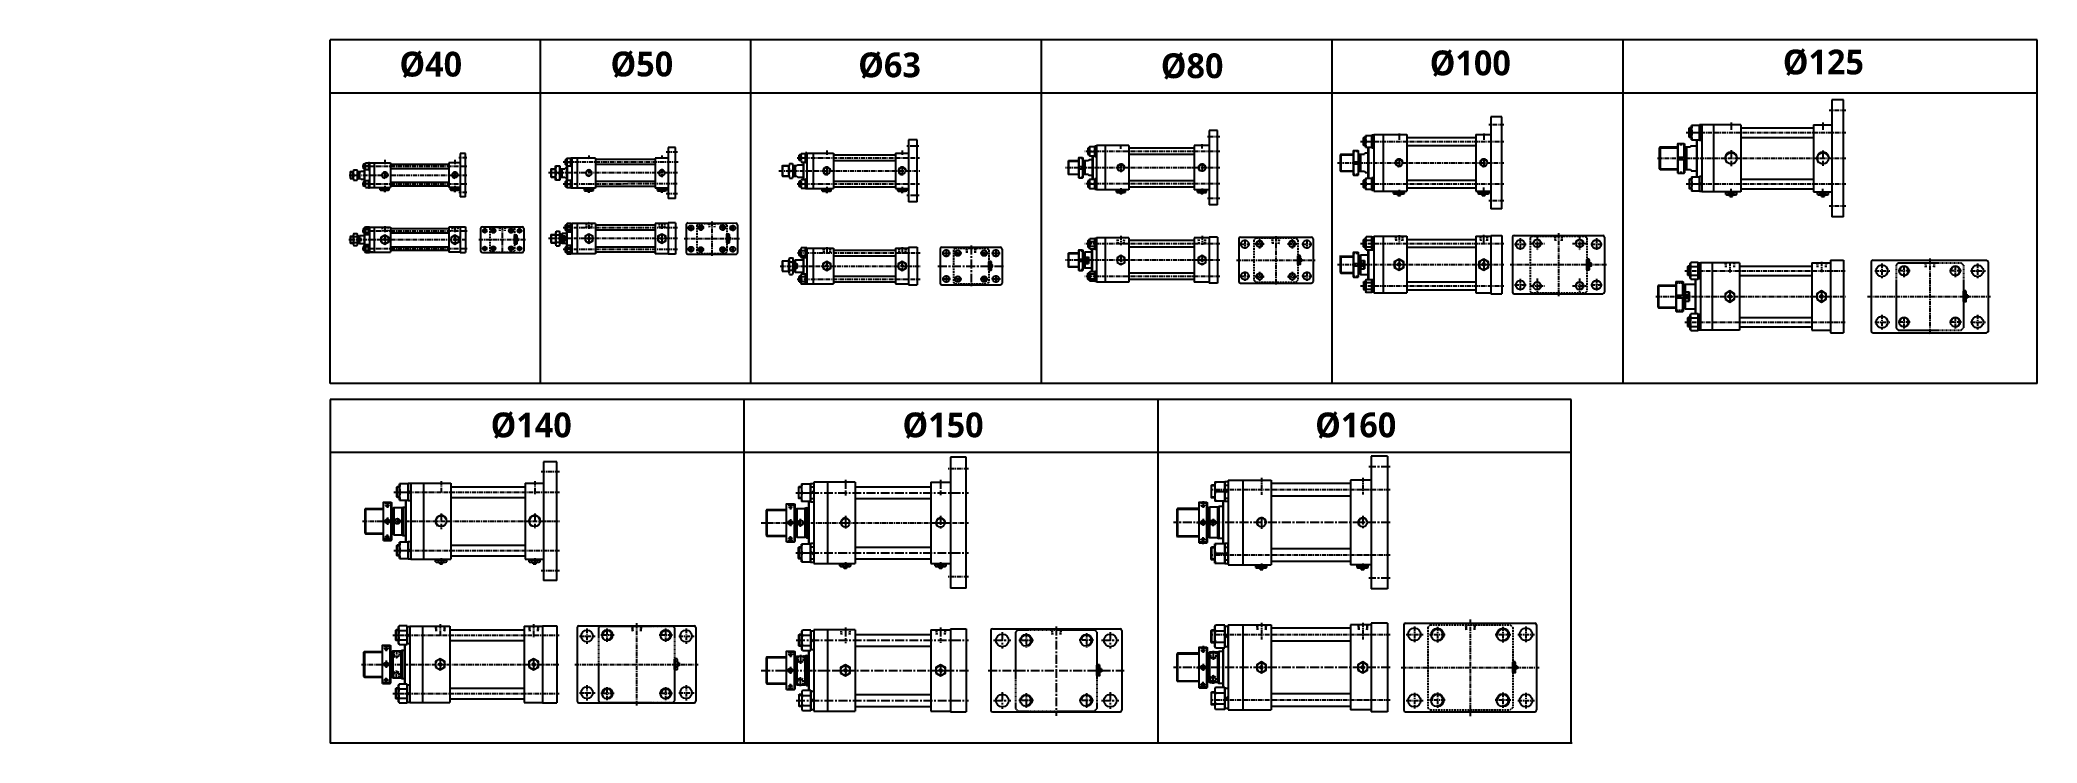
# Model space of a CAD drawing. Extents: x -819 to 4820, y 0 to 1986.
import ezdxf

# ---------------------------------------------------------------- set-up
doc = ezdxf.new("R2010")
doc.units = 0
doc.header["$LTSCALE"] = 10
doc.header["$MEASUREMENT"] = 0
for name, pattern in [('CENTER', [2, 1.25, -0.25, 0.25, -0.25]), ('CENTERX2', [4, 2.5, -0.5, 0.5, -0.5]), ('HIDDEN', [0.375, 0.25, -0.125]), ('HIDDENX2', [0.75, 0.5, -0.25])]:
    doc.linetypes.add(name, pattern=pattern)
doc.layers.get('0').update_dxf_attribs({"linetype": 'CONTINUOUS'})
doc.layers.get('DEFPOINTS').update_dxf_attribs({"linetype": 'CONTINUOUS'})
for name, color, linetype in [('CEN', 1, 'CENTERX2'), ('CENTER', 1, 'CENTER'), ('CL', 1, 'CENTER'), ('DIM', 2, 'CONTINUOUS'), ('HID', 2, 'HIDDENX2'), ('HIDDEN', 2, 'HIDDEN'), ('ML', 7, 'CONTINUOUS')]:
    doc.layers.add(name, color=color, linetype=linetype)
doc.styles.add('GHS', font='romans', dxfattribs={"bigfont": 'ghs'})
doc.styles.add('문자', font='romans.shx')

msp = doc.modelspace()

# ---------------------------------------------------------------- texts
at = {"char_height": 70, "attachment_point": 1, "style": '문자'}
for s, insert in [('{\\fMalgun Gothic|b1|i0|c129|p50;%%C40}', (195.9, 1953)), ('{\\fMalgun Gothic|b1|i0|c129|p50;%%C50}', (791.9, 1953.4)), ('{\\fMalgun Gothic|b1|i0|c129|p50;%%C63}', (1491.3, 1950.9)), ('{\\fMalgun Gothic|b1|i0|c129|p50;%%C80}', (2345.7, 1948.4)), ('{\\fMalgun Gothic|b1|i0|c129|p50;%%C100}', (3105.1, 1956.5)), ('{\\fMalgun Gothic|b1|i0|c129|p50;%%C125}', (4102.1, 1959)), ('{\\fMalgun Gothic|b1|i0|c129|p50;%%C140}', (453.4, 933.8)), ('{\\fMalgun Gothic|b1|i0|c129|p50;%%C150}', (1616.3, 933.8)), ('{\\fMalgun Gothic|b1|i0|c129|p50;%%C160}', (2781.6, 933.8))]:
    msp.add_mtext_dynamic_manual_height_columns(s, width=124.533, gutter_width=16, heights=[-75.6], dxfattribs=dict(at, insert=insert))
at = {"layer": 'ML', "style": 'GHS'}
msp.add_text('A', height=5, dxfattribs=at).set_placement((1322.7, 131.9))
at = {"layer": 'ML', "color": 2, "insert": (-819.3, 74.1), "char_height": 3, "attachment_point": 7, "style": 'GHS'}
msp.add_mtext('\\A1;', dxfattribs=at)

# ---------------------------------------------------------------- blocks, each defined once
blk = doc.blocks.new('A$C12A86003')
at = {"layer": 'ML'}
for p, q in [((0, 0), (0, 41)), ((0, 41), (12, 41)), ((10.2, 20.5), (1.8, 20.5)), ((12, 41), (12, 0)), ((12, 0), (0, 0))]:
    blk.add_line(p, q, dxfattribs=at)
for centre, start, end in [((29.6, 30.7), 159.7438, 200.2562), ((29.6, 10.2), 159.7438, 200.2562), ((-17.6, 30.7), 339.7438, 20.2562), ((-17.6, 10.2), 339.7438, 20.2562)]:
    blk.add_arc(centre, 29.6, start, end, dxfattribs=at)

# ---------------------------------------------------------------- linework, layer by layer
for p, q in [((4820, 1986.4), (0, 1986.4)), ((0, 1015.4), (0, 1986.4)), ((594, 1015.4), (594, 1986.4)), ((1188, 1015.4), (1188, 1986.4)), ((2009, 1015.4), (2009, 1986.4)), ((2830, 1015.4), (2830, 1986.4)), ((3651, 1015.4), (3651, 1986.4)), ((4820, 1015.4), (4820, 1986.4)), ((4820, 1836.4), (0, 1836.4)), ((151.5, 1559.6), (152, 1559.1)), ((151.5, 1559.6), (157.5, 1559.6)), ((152, 1559.1), (157, 1559.1)), ((157.5, 1559.6), (157, 1559.1)), ((349.5, 1559.6), (350, 1559.1)), ((349.5, 1559.6), (355.5, 1559.6)), ((350, 1559.1), (355, 1559.1)), ((355.5, 1559.6), (355, 1559.1)), ((727.9, 1557.8), (728.4, 1557.3)), ((727.9, 1557.8), (733.9, 1557.8)), ((728.4, 1557.3), (733.4, 1557.3)), ((733.9, 1557.8), (733.4, 1557.3)), ((933.9, 1557.8), (934.4, 1557.3)), ((933.9, 1557.8), (939.9, 1557.8)), ((934.4, 1557.3), (939.4, 1557.3)), ((939.9, 1557.8), (939.4, 1557.3)), ((1399.5, 1556.6), (1400, 1556.1)), ((1399.5, 1556.6), (1405.5, 1556.6)), ((1400, 1556.1), (1405, 1556.1)), ((1405.5, 1556.6), (1405, 1556.1)), ((1612.5, 1556.6), (1613, 1556.1)), ((1612.5, 1556.6), (1618.5, 1556.6)), ((1613, 1556.1), (1618, 1556.1)), ((1618.5, 1556.6), (1618, 1556.1)), ((2230.2, 1553.1), (2230.7, 1552.6)), ((2230.2, 1553.1), (2236.2, 1553.1)), ((2230.7, 1552.6), (2235.7, 1552.6)), ((2236.2, 1553.1), (2235.7, 1552.6)), ((2459.2, 1553.1), (2459.7, 1552.6)), ((2459.2, 1553.1), (2465.2, 1553.1)), ((2459.7, 1552.6), (2464.7, 1552.6)), ((2465.2, 1553.1), (2464.7, 1552.6)), ((530.9, 1419.3), (530.9, 1425.3)), ((530.9, 1425.3), (531.4, 1424.8)), ((530.9, 1419.3), (531.4, 1419.8)), ((531.4, 1419.8), (531.4, 1424.8)), ((1130.1, 1422.3), (1130.1, 1428.3)), ((1130.1, 1428.3), (1130.6, 1427.8)), ((1130.1, 1422.3), (1130.6, 1422.8)), ((1130.6, 1422.8), (1130.6, 1427.8)), ((2947.6, 1429.6), (2947.6, 1393.5)), ((2743, 1361.4), (2743, 1367.4)), ((2743, 1367.4), (2743.5, 1366.9)), ((2743, 1361.4), (2743.5, 1361.9)), ((2743.5, 1361.9), (2743.5, 1366.9)), ((1869.8, 1344.7), (1869.8, 1350.7)), ((1869.8, 1350.7), (1870.3, 1350.2)), ((1869.8, 1344.7), (1870.3, 1345.2)), ((1870.3, 1345.2), (1870.3, 1350.2)), ((4820, 1015.4), (0, 1015.4)), ((3504, 971), (0, 971)), ((0, 971), (0, 0)), ((1169, 0), (1169, 971)), ((2338, 0), (2338, 971)), ((3504, 0), (3504, 971)), ((3504, 821), (0, 821)), ((3504, 0), (0, 0)), ((3507, 0), (0, 0))]:
    msp.add_line(p, q)
at = {"color": 7, "linetype": 'Continuous'}
for p, q in [((141.8, 1563.1), (141.8, 1567.5)), ((141.8, 1567.5), (154.5, 1567.5)), ((142.5, 1569.5), (166.5, 1569.5)), ((142.5, 1567.5), (142.5, 1569.5)), ((145, 1562.1), (164.1, 1562.1)), ((148.2, 1563.1), (148.2, 1567.5)), ((151.5, 1559.6), (151.5, 1562.1)), ((154.5, 1567.5), (167.2, 1567.5)), ((157.5, 1559.6), (157.5, 1562.1)), ((160.9, 1563.1), (160.9, 1567.5)), ((166.5, 1567.5), (166.5, 1569.5)), ((167.2, 1563.1), (167.2, 1567.5)), ((339.8, 1563.1), (339.8, 1567.5)), ((339.8, 1567.5), (352.5, 1567.5)), ((340.5, 1569.5), (364.5, 1569.5)), ((340.5, 1567.5), (340.5, 1569.5)), ((343, 1562.1), (362.1, 1562.1)), ((346.2, 1563.1), (346.2, 1567.5)), ((349.5, 1559.6), (349.5, 1562.1)), ((352.5, 1567.5), (365.2, 1567.5)), ((355.5, 1559.6), (355.5, 1562.1)), ((358.9, 1563.1), (358.9, 1567.5)), ((364.5, 1567.5), (364.5, 1569.5)), ((365.2, 1563.1), (365.2, 1567.5)), ((718.2, 1561.3), (718.2, 1565.7)), ((718.2, 1565.7), (730.9, 1565.7)), ((718.9, 1567.7), (742.9, 1567.7)), ((718.9, 1565.7), (718.9, 1567.7)), ((721.4, 1560.3), (740.4, 1560.3)), ((724.5, 1561.3), (724.5, 1565.7)), ((727.9, 1557.8), (727.9, 1560.3)), ((730.9, 1565.7), (743.6, 1565.7)), ((733.9, 1557.8), (733.9, 1560.3)), ((737.2, 1561.3), (737.2, 1565.7)), ((742.9, 1565.7), (742.9, 1567.7)), ((743.6, 1561.3), (743.6, 1565.7)), ((924.2, 1561.3), (924.2, 1565.7)), ((924.2, 1565.7), (936.9, 1565.7)), ((924.9, 1567.7), (948.9, 1567.7)), ((924.9, 1565.7), (924.9, 1567.7)), ((927.4, 1560.3), (946.4, 1560.3)), ((930.5, 1561.3), (930.5, 1565.7)), ((933.9, 1557.8), (933.9, 1560.3)), ((936.9, 1565.7), (949.6, 1565.7)), ((939.9, 1557.8), (939.9, 1560.3)), ((943.2, 1561.3), (943.2, 1565.7)), ((948.9, 1565.7), (948.9, 1567.7)), ((949.6, 1561.3), (949.6, 1565.7)), ((1389.8, 1560.1), (1389.8, 1564.5)), ((1389.8, 1564.5), (1402.5, 1564.5)), ((1390.5, 1566.5), (1414.5, 1566.5)), ((1390.5, 1564.5), (1390.5, 1566.5)), ((1393, 1559.1), (1412.1, 1559.1)), ((1396.2, 1560.1), (1396.2, 1564.5)), ((1399.5, 1556.6), (1399.5, 1559.1)), ((1402.5, 1564.5), (1415.2, 1564.5)), ((1405.5, 1556.6), (1405.5, 1559.1)), ((1408.9, 1560.1), (1408.9, 1564.5)), ((1414.5, 1564.5), (1414.5, 1566.5)), ((1415.2, 1560.1), (1415.2, 1564.5)), ((1602.8, 1560.1), (1602.8, 1564.5)), ((1602.8, 1564.5), (1615.5, 1564.5)), ((1603.5, 1566.5), (1627.5, 1566.5)), ((1603.5, 1564.5), (1603.5, 1566.5)), ((1606, 1559.1), (1625.1, 1559.1)), ((1609.2, 1560.1), (1609.2, 1564.5)), ((1612.5, 1556.6), (1612.5, 1559.1)), ((1615.5, 1564.5), (1628.2, 1564.5)), ((1618.5, 1556.6), (1618.5, 1559.1)), ((1621.9, 1560.1), (1621.9, 1564.5)), ((1627.5, 1564.5), (1627.5, 1566.5)), ((1628.2, 1560.1), (1628.2, 1564.5)), ((2220.5, 1556.6), (2220.5, 1561)), ((2220.5, 1561), (2233.2, 1561)), ((2221.2, 1563), (2245.2, 1563)), ((2221.2, 1561), (2221.2, 1563)), ((2223.6, 1555.6), (2242.7, 1555.6)), ((2226.8, 1556.6), (2226.8, 1561)), ((2230.2, 1553.1), (2230.2, 1555.6)), ((2233.2, 1561), (2245.9, 1561)), ((2236.2, 1553.1), (2236.2, 1555.6)), ((2239.5, 1556.6), (2239.5, 1561)), ((2245.2, 1561), (2245.2, 1563)), ((2245.9, 1556.6), (2245.9, 1561)), ((2449.5, 1556.6), (2449.5, 1561)), ((2449.5, 1561), (2462.2, 1561)), ((2450.2, 1563), (2474.2, 1563)), ((2450.2, 1561), (2450.2, 1563)), ((2452.6, 1555.6), (2471.7, 1555.6)), ((2455.8, 1556.6), (2455.8, 1561)), ((2459.2, 1553.1), (2459.2, 1555.6)), ((2462.2, 1561), (2474.9, 1561)), ((2465.2, 1553.1), (2465.2, 1555.6)), ((2468.5, 1556.6), (2468.5, 1561)), ((2474.2, 1561), (2474.2, 1563)), ((2474.9, 1556.6), (2474.9, 1561)), ((3003, 1552.5), (3003, 1557.5)), ((3003, 1557.5), (3009.3, 1557.5)), ((3004, 1557.5), (3004, 1559.5)), ((3004, 1559.5), (3033.1, 1559.5)), ((3006.1, 1551.5), (3031, 1551.5)), ((3009.3, 1557.5), (3034.1, 1557.5)), ((3010.8, 1552.5), (3010.8, 1557.5)), ((3014.6, 1551.8), (3014.6, 1551.8)), ((3014.6, 1547), (3014.6, 1551.5)), ((3014.6, 1547), (3015.1, 1546.5)), ((3022.6, 1547), (3014.6, 1547)), ((3015.1, 1546.5), (3022.1, 1546.5)), ((3022.6, 1547), (3022.1, 1546.5)), ((3022.6, 1547), (3022.6, 1551.5)), ((3026.3, 1552.5), (3026.3, 1557.5)), ((3033.1, 1557.5), (3033.1, 1559.5)), ((3034.1, 1552.5), (3034.1, 1557.5)), ((3242, 1552.5), (3242, 1557.5)), ((3242, 1557.5), (3248.3, 1557.5)), ((3243, 1557.5), (3243, 1559.5)), ((3243, 1559.5), (3272.1, 1559.5)), ((3245.1, 1551.5), (3270, 1551.5)), ((3248.3, 1557.5), (3273.1, 1557.5)), ((3249.8, 1552.5), (3249.8, 1557.5)), ((3253.6, 1551.8), (3253.6, 1551.8)), ((3253.6, 1547), (3253.6, 1551.5)), ((3253.6, 1547), (3254.1, 1546.5)), ((3261.6, 1547), (3253.6, 1547)), ((3254.1, 1546.5), (3261.1, 1546.5)), ((3261.6, 1547), (3261.1, 1546.5)), ((3261.6, 1547), (3261.6, 1551.5)), ((3265.3, 1552.5), (3265.3, 1557.5)), ((3272.1, 1557.5), (3272.1, 1559.5)), ((3273.1, 1552.5), (3273.1, 1557.5)), ((3940.8, 1550), (3940.8, 1555)), ((3940.8, 1555), (3947.2, 1555)), ((3941.8, 1555), (3941.8, 1557)), ((3941.8, 1557), (3971, 1557)), ((3944, 1549), (3968.8, 1549)), ((3947.2, 1555), (3972, 1555)), ((3948.6, 1550), (3948.6, 1555)), ((3952.4, 1549.3), (3952.4, 1549.3)), ((3952.4, 1544.5), (3952.4, 1549)), ((3952.4, 1544.5), (3952.9, 1544)), ((3960.4, 1544.5), (3952.4, 1544.5)), ((3952.9, 1544), (3959.9, 1544)), ((3960.4, 1544.5), (3959.9, 1544)), ((3960.4, 1544.5), (3960.4, 1549)), ((3964.2, 1550), (3964.2, 1555)), ((3971, 1555), (3971, 1557)), ((3972, 1550), (3972, 1555)), ((4199.8, 1550), (4199.8, 1555)), ((4199.8, 1555), (4206.2, 1555)), ((4200.8, 1555), (4200.8, 1557)), ((4200.8, 1557), (4230, 1557)), ((4203, 1549), (4227.8, 1549)), ((4206.2, 1555), (4231, 1555)), ((4207.6, 1550), (4207.6, 1555)), ((4211.4, 1549.3), (4211.4, 1549.3)), ((4211.4, 1544.5), (4211.4, 1549)), ((4211.4, 1544.5), (4211.9, 1544)), ((4219.4, 1544.5), (4211.4, 1544.5)), ((4211.9, 1544), (4218.9, 1544)), ((4219.4, 1544.5), (4218.9, 1544)), ((4219.4, 1544.5), (4219.4, 1549)), ((4223.2, 1550), (4223.2, 1555)), ((4230, 1555), (4230, 1557)), ((4231, 1550), (4231, 1555)), ((521, 1410.3), (521, 1434.3)), ((523, 1434.3), (521, 1434.3)), ((523, 1410.3), (521, 1410.3)), ((527.5, 1435), (523, 1435)), ((523, 1422.3), (523, 1435)), ((527.5, 1428.6), (523, 1428.6)), ((523, 1409.6), (523, 1422.3)), ((527.5, 1415.9), (523, 1415.9)), ((528.4, 1412.7), (528.4, 1431.8)), ((530.9, 1425.3), (528.4, 1425.3)), ((530.9, 1419.3), (528.4, 1419.3)), ((1120.2, 1413.3), (1120.2, 1437.3)), ((1122.2, 1437.3), (1120.2, 1437.3)), ((1122.2, 1413.3), (1120.2, 1413.3)), ((1126.7, 1438), (1122.2, 1438)), ((1122.2, 1425.3), (1122.2, 1438)), ((1126.7, 1431.6), (1122.2, 1431.6)), ((1122.2, 1412.6), (1122.2, 1425.3)), ((1126.7, 1418.9), (1122.2, 1418.9)), ((1126.7, 1412.6), (1122.2, 1412.6)), ((1127.6, 1415.7), (1127.6, 1434.8)), ((1130.1, 1428.3), (1127.6, 1428.3)), ((1130.1, 1422.3), (1127.6, 1422.3)), ((527.5, 1409.6), (523, 1409.6)), ((1859.9, 1335.7), (1859.9, 1359.7)), ((1861.9, 1359.7), (1859.9, 1359.7)), ((1866.3, 1360.4), (1861.9, 1360.4)), ((1861.9, 1347.7), (1861.9, 1360.4)), ((1866.3, 1354.1), (1861.9, 1354.1)), ((1867.3, 1338.2), (1867.3, 1357.3)), ((2733.1, 1352.4), (2733.1, 1376.4)), ((2735.1, 1376.4), (2733.1, 1376.4)), ((2739.5, 1377.1), (2735.1, 1377.1)), ((2735.1, 1364.4), (2735.1, 1377.1)), ((2739.5, 1370.8), (2735.1, 1370.8)), ((2735.1, 1351.7), (2735.1, 1364.4)), ((2739.5, 1358.1), (2735.1, 1358.1)), ((2740.5, 1354.9), (2740.5, 1374)), ((2743, 1367.4), (2740.5, 1367.4)), ((2743, 1361.4), (2740.5, 1361.4)), ((3548.4, 1337), (3548.4, 1366.2)), ((3550.4, 1366.2), (3548.4, 1366.2)), ((3555.4, 1367.2), (3550.4, 1367.2)), ((3550.4, 1342.3), (3550.4, 1367.2)), ((3555.4, 1359.4), (3550.4, 1359.4)), ((3556.4, 1339.2), (3556.4, 1364)), ((3560.9, 1355.6), (3556.4, 1355.6)), ((3560.9, 1355.6), (3561.4, 1355.1)), ((3560.9, 1355.6), (3560.9, 1347.6)), ((3561.4, 1348.1), (3561.4, 1355.1)), ((1861.9, 1335.7), (1859.9, 1335.7)), ((1861.9, 1335), (1861.9, 1347.7)), ((1866.3, 1341.4), (1861.9, 1341.4)), ((1866.3, 1335), (1861.9, 1335)), ((1869.8, 1350.7), (1867.3, 1350.7)), ((1869.8, 1344.7), (1867.3, 1344.7)), ((2735.1, 1352.4), (2733.1, 1352.4)), ((2739.5, 1351.7), (2735.1, 1351.7)), ((3550.4, 1337), (3548.4, 1337)), ((3555.4, 1343.8), (3550.4, 1343.8)), ((3550.4, 1336), (3550.4, 1342.3)), ((3555.4, 1336), (3550.4, 1336)), ((3556.1, 1347.6), (3556.1, 1347.6)), ((3560.9, 1347.6), (3556.4, 1347.6)), ((3560.9, 1347.6), (3561.4, 1348.1)), ((4611.9, 1247.1), (4611.9, 1276.2)), ((4613.9, 1276.2), (4611.9, 1276.2)), ((4613.9, 1247.1), (4611.9, 1247.1)), ((4618.9, 1277.2), (4613.9, 1277.2)), ((4613.9, 1252.4), (4613.9, 1277.2)), ((4618.9, 1269.4), (4613.9, 1269.4)), ((4618.9, 1253.9), (4613.9, 1253.9)), ((4613.9, 1246.1), (4613.9, 1252.4)), ((4618.9, 1246.1), (4613.9, 1246.1)), ((4619.6, 1257.6), (4619.6, 1257.6)), ((4619.9, 1249.2), (4619.9, 1274.1)), ((4624.4, 1265.6), (4619.9, 1265.6)), ((4624.4, 1257.6), (4619.9, 1257.6)), ((4624.4, 1265.6), (4624.9, 1265.1)), ((4624.4, 1265.6), (4624.4, 1257.6)), ((4624.4, 1257.6), (4624.9, 1258.1)), ((4624.9, 1258.1), (4624.9, 1265.1)), ((298.1, 512.2), (298.1, 517.2)), ((298.1, 517.2), (304.4, 517.2)), ((299.1, 517.2), (299.1, 519.2)), ((299.1, 519.2), (328.3, 519.2)), ((301.3, 511.2), (326.1, 511.2)), ((304.4, 517.2), (329.3, 517.2)), ((305.9, 512.2), (305.9, 517.2)), ((309.7, 511.5), (309.7, 511.5)), ((309.7, 506.7), (309.7, 511.2)), ((317.7, 506.7), (317.7, 511.2)), ((321.5, 512.2), (321.5, 517.2)), ((328.3, 517.2), (328.3, 519.2)), ((329.3, 512.2), (329.3, 517.2)), ((562.1, 512.2), (562.1, 517.2)), ((562.1, 517.2), (568.4, 517.2)), ((563.1, 517.2), (563.1, 519.2)), ((563.1, 519.2), (592.3, 519.2)), ((565.3, 511.2), (590.1, 511.2)), ((568.4, 517.2), (593.3, 517.2)), ((569.9, 512.2), (569.9, 517.2)), ((573.7, 511.5), (573.7, 511.5)), ((573.7, 506.7), (573.7, 511.2)), ((581.7, 506.7), (581.7, 511.2)), ((585.5, 512.2), (585.5, 517.2)), ((592.3, 517.2), (592.3, 519.2)), ((593.3, 512.2), (593.3, 517.2)), ((309.7, 506.7), (310.2, 506.2)), ((317.7, 506.7), (309.7, 506.7)), ((310.2, 506.2), (317.2, 506.2)), ((317.7, 506.7), (317.2, 506.2)), ((573.7, 506.7), (574.2, 506.2)), ((581.7, 506.7), (573.7, 506.7)), ((574.2, 506.2), (581.2, 506.2)), ((581.7, 506.7), (581.2, 506.2)), ((1439.4, 500.3), (1439.4, 505.3)), ((1439.4, 505.3), (1445.7, 505.3)), ((1440.4, 505.3), (1440.4, 507.3)), ((1440.4, 507.3), (1469.6, 507.3)), ((1442.6, 499.3), (1467.4, 499.3)), ((1445.7, 505.3), (1470.6, 505.3)), ((1447.2, 500.3), (1447.2, 505.3)), ((1451, 499.5), (1451, 499.5)), ((1451, 494.8), (1451, 499.3)), ((1451, 494.8), (1451.5, 494.3)), ((1459, 494.8), (1451, 494.8)), ((1451.5, 494.3), (1458.5, 494.3)), ((1459, 494.8), (1458.5, 494.3)), ((1459, 494.8), (1459, 499.3)), ((1462.8, 500.3), (1462.8, 505.3)), ((1469.6, 505.3), (1469.6, 507.3)), ((1470.6, 500.3), (1470.6, 505.3)), ((1708.4, 500.3), (1708.4, 505.3)), ((1708.4, 505.3), (1714.7, 505.3)), ((1709.4, 505.3), (1709.4, 507.3)), ((1709.4, 507.3), (1738.6, 507.3)), ((1711.6, 499.3), (1736.4, 499.3)), ((1714.7, 505.3), (1739.6, 505.3)), ((1716.2, 500.3), (1716.2, 505.3)), ((1720, 499.5), (1720, 499.5)), ((1720, 494.8), (1720, 499.3)), ((1720, 494.8), (1720.5, 494.3)), ((1728, 494.8), (1720, 494.8)), ((1720.5, 494.3), (1727.5, 494.3)), ((1728, 494.8), (1727.5, 494.3)), ((1728, 494.8), (1728, 499.3)), ((1731.8, 500.3), (1731.8, 505.3)), ((1738.6, 505.3), (1738.6, 507.3)), ((1739.6, 500.3), (1739.6, 505.3)), ((2614.3, 496.1), (2614.3, 501.1)), ((2614.3, 501.1), (2620.6, 501.1)), ((2615.3, 501.1), (2615.3, 503.1)), ((2615.3, 503.1), (2644.5, 503.1)), ((2617.5, 495.1), (2642.3, 495.1)), ((2620.6, 501.1), (2645.5, 501.1)), ((2622.1, 496.1), (2622.1, 501.1)), ((2625.9, 495.4), (2625.9, 495.4)), ((2625.9, 490.6), (2625.9, 495.1)), ((2625.9, 490.6), (2626.4, 490.1)), ((2633.9, 490.6), (2625.9, 490.6)), ((2626.4, 490.1), (2633.4, 490.1)), ((2633.9, 490.6), (2633.4, 490.1)), ((2633.9, 490.6), (2633.9, 495.1)), ((2637.7, 496.1), (2637.7, 501.1)), ((2644.5, 501.1), (2644.5, 503.1)), ((2645.5, 496.1), (2645.5, 501.1)), ((2900.3, 496.1), (2900.3, 501.1)), ((2900.3, 501.1), (2906.6, 501.1)), ((2901.3, 501.1), (2901.3, 503.1)), ((2901.3, 503.1), (2930.5, 503.1)), ((2903.5, 495.1), (2928.3, 495.1)), ((2906.6, 501.1), (2931.5, 501.1)), ((2908.1, 496.1), (2908.1, 501.1)), ((2911.9, 495.4), (2911.9, 495.4)), ((2911.9, 490.6), (2911.9, 495.1)), ((2911.9, 490.6), (2912.4, 490.1)), ((2919.9, 490.6), (2911.9, 490.6)), ((2912.4, 490.1), (2919.4, 490.1)), ((2919.9, 490.6), (2919.4, 490.1)), ((2919.9, 490.6), (2919.9, 495.1)), ((2923.7, 496.1), (2923.7, 501.1)), ((2930.5, 501.1), (2930.5, 503.1)), ((2931.5, 496.1), (2931.5, 501.1)), ((972.8, 207.8), (972.8, 237)), ((974.8, 237), (972.8, 237)), ((979.8, 238), (974.8, 238)), ((974.8, 213.1), (974.8, 238)), ((979.8, 230.2), (974.8, 230.2)), ((980.8, 210), (980.8, 234.8)), ((985.3, 226.4), (980.8, 226.4)), ((985.3, 226.4), (985.8, 225.9)), ((985.3, 226.4), (985.3, 218.4)), ((985.8, 218.9), (985.8, 225.9)), ((3339.3, 199.2), (3339.3, 228.3)), ((3341.3, 228.3), (3339.3, 228.3)), ((3346.3, 229.3), (3341.3, 229.3)), ((3341.3, 204.5), (3341.3, 229.3)), ((3347.3, 201.3), (3347.3, 226.2)), ((974.8, 207.8), (972.8, 207.8)), ((979.8, 214.6), (974.8, 214.6)), ((974.8, 206.8), (974.8, 213.1)), ((979.8, 206.8), (974.8, 206.8)), ((980.5, 218.4), (980.5, 218.4)), ((985.3, 218.4), (980.8, 218.4)), ((985.3, 218.4), (985.8, 218.9)), ((2165.5, 190.7), (2165.5, 219.8)), ((2167.5, 219.8), (2165.5, 219.8)), ((2167.5, 190.7), (2165.5, 190.7)), ((2172.5, 220.8), (2167.5, 220.8)), ((2167.5, 196), (2167.5, 220.8)), ((2172.5, 213.1), (2167.5, 213.1)), ((2172.5, 197.5), (2167.5, 197.5)), ((2167.5, 189.7), (2167.5, 196)), ((2172.5, 189.7), (2167.5, 189.7)), ((2173.2, 201.3), (2173.2, 201.3)), ((2173.5, 192.8), (2173.5, 217.7)), ((2178, 209.3), (2173.5, 209.3)), ((2178, 201.3), (2173.5, 201.3)), ((2178, 209.3), (2178.5, 208.8)), ((2178, 209.3), (2178, 201.3)), ((2178, 201.3), (2178.5, 201.8)), ((2178.5, 201.8), (2178.5, 208.8)), ((3341.3, 199.2), (3339.3, 199.2)), ((3346.3, 221.5), (3341.3, 221.5)), ((3346.3, 205.9), (3341.3, 205.9)), ((3341.3, 198.2), (3341.3, 204.5)), ((3346.3, 198.2), (3341.3, 198.2)), ((3347.1, 209.7), (3347.1, 209.7)), ((3351.8, 217.7), (3347.3, 217.7)), ((3351.8, 209.7), (3347.3, 209.7)), ((3351.8, 217.7), (3352.3, 217.2)), ((3351.8, 217.7), (3351.8, 209.7)), ((3351.8, 209.7), (3352.3, 210.2)), ((3352.3, 210.2), (3352.3, 217.2))]:
    msp.add_line(p, q, dxfattribs=at)
for points in [[(143.5, 1415.9), (154.5, 1409.6), (165.5, 1415.9), (165.5, 1428.6), (154.5, 1435), (143.5, 1428.6)], [(153.7, 1423.8), (152.8, 1422.3), (153.7, 1420.8), (155.4, 1420.8), (156.3, 1422.3), (155.4, 1423.8)], [(341.5, 1415.9), (352.5, 1409.6), (363.5, 1415.9), (363.5, 1428.6), (352.5, 1435), (341.5, 1428.6)], [(351.7, 1423.8), (350.8, 1422.3), (351.7, 1420.8), (353.4, 1420.8), (354.3, 1422.3), (353.4, 1423.8)], [(719.9, 1419), (730.9, 1412.7), (741.9, 1419), (741.9, 1431.7), (730.9, 1438.1), (719.9, 1431.7)], [(730, 1426.9), (729.2, 1425.4), (730, 1423.9), (731.8, 1423.9), (732.6, 1425.4), (731.8, 1426.9)], [(925.9, 1419), (936.9, 1412.7), (947.9, 1419), (947.9, 1431.7), (936.9, 1438.1), (925.9, 1431.7)], [(936, 1426.9), (935.2, 1425.4), (936, 1423.9), (937.8, 1423.9), (938.6, 1425.4), (937.8, 1426.9)], [(1391.5, 1341.4), (1402.5, 1335), (1413.5, 1341.4), (1413.5, 1354.1), (1402.5, 1360.4), (1391.5, 1354.1)], [(1604.5, 1341.4), (1615.5, 1335), (1626.5, 1341.4), (1626.5, 1354.1), (1615.5, 1360.4), (1604.5, 1354.1)], [(2222.2, 1358.1), (2233.2, 1351.7), (2244.2, 1358.1), (2244.2, 1370.8), (2233.2, 1377.1), (2222.2, 1370.8)], [(2232.3, 1365.9), (2231.4, 1364.4), (2232.3, 1362.9), (2234, 1362.9), (2234.9, 1364.4), (2234, 1365.9)], [(2451.2, 1358.1), (2462.2, 1351.7), (2473.2, 1358.1), (2473.2, 1370.8), (2462.2, 1377.1), (2451.2, 1370.8)], [(2461.3, 1365.9), (2460.4, 1364.4), (2461.3, 1362.9), (2463, 1362.9), (2463.9, 1364.4), (2463, 1365.9)], [(3005.1, 1343.8), (3018.6, 1336), (3032.1, 1343.8), (3032.1, 1359.4), (3018.6, 1367.2), (3005.1, 1359.4)], [(3017.1, 1354.1), (3015.7, 1351.6), (3017.1, 1349.1), (3020, 1349.1), (3021.4, 1351.6), (3020, 1354.1)], [(3244.1, 1343.8), (3257.6, 1336), (3271.1, 1343.8), (3271.1, 1359.4), (3257.6, 1367.2), (3244.1, 1359.4)], [(3256.1, 1354.1), (3254.7, 1351.6), (3256.1, 1349.1), (3259, 1349.1), (3260.4, 1351.6), (3259, 1354.1)], [(1401.7, 1349.2), (1400.8, 1347.7), (1401.7, 1346.2), (1403.4, 1346.2), (1404.3, 1347.7), (1403.4, 1349.2)], [(1614.7, 1349.2), (1613.8, 1347.7), (1614.7, 1346.2), (1616.4, 1346.2), (1617.3, 1347.7), (1616.4, 1349.2)], [(3938.9, 1253.8), (3952.4, 1246), (3965.9, 1253.8), (3965.9, 1269.4), (3952.4, 1277.2), (3938.9, 1269.4)], [(3951, 1264.1), (3949.5, 1261.6), (3951, 1259.1), (3953.9, 1259.1), (3955.3, 1261.6), (3953.9, 1264.1)], [(4197.9, 1253.8), (4211.4, 1246), (4224.9, 1253.8), (4224.9, 1269.4), (4211.4, 1277.2), (4197.9, 1269.4)], [(4210, 1264.1), (4208.5, 1261.6), (4210, 1259.1), (4212.9, 1259.1), (4214.3, 1261.6), (4212.9, 1264.1)], [(297.2, 214.6), (310.7, 206.8), (324.2, 214.6), (324.2, 230.2), (310.7, 238), (297.2, 230.2)], [(561.2, 214.6), (574.7, 206.8), (588.2, 214.6), (588.2, 230.2), (574.7, 238), (561.2, 230.2)], [(2616.4, 205.9), (2629.9, 198.2), (2643.4, 205.9), (2643.4, 221.5), (2629.9, 229.3), (2616.4, 221.5)], [(2902.4, 205.9), (2915.9, 198.2), (2929.4, 205.9), (2929.4, 221.5), (2915.9, 229.3), (2902.4, 221.5)], [(309.3, 224.9), (307.8, 222.4), (309.3, 219.9), (312.1, 219.9), (313.6, 222.4), (312.1, 224.9)], [(573.3, 224.9), (571.8, 222.4), (573.3, 219.9), (576.1, 219.9), (577.6, 222.4), (576.1, 224.9)], [(1441.5, 197.5), (1455, 189.7), (1468.5, 197.5), (1468.5, 213.1), (1455, 220.8), (1441.5, 213.1)], [(1453.5, 207.8), (1452.1, 205.3), (1453.5, 202.8), (1456.4, 202.8), (1457.9, 205.3), (1456.4, 207.8)], [(1710.5, 197.5), (1724, 189.7), (1737.5, 197.5), (1737.5, 213.1), (1724, 220.8), (1710.5, 213.1)], [(1722.5, 207.8), (1721.1, 205.3), (1722.5, 202.8), (1725.4, 202.8), (1726.9, 205.3), (1725.4, 207.8)], [(2628.4, 216.2), (2627, 213.7), (2628.4, 211.2), (2631.3, 211.2), (2632.8, 213.7), (2631.3, 216.2)], [(2914.4, 216.2), (2913, 213.7), (2914.4, 211.2), (2917.3, 211.2), (2918.8, 213.7), (2917.3, 216.2)]]:
    msp.add_lwpolyline(points, close=True, dxfattribs=at)
for centre, radius in [((154.5, 1422.3), 11), ((154.5, 1422.3), 2.5), ((352.5, 1422.3), 11), ((352.5, 1422.3), 2.5), ((730.9, 1425.4), 11), ((730.9, 1425.4), 2.5), ((936.9, 1425.4), 11), ((936.9, 1425.4), 2.5), ((1402.5, 1347.7), 11), ((1615.5, 1347.7), 11), ((2233.2, 1364.4), 11), ((2233.2, 1364.4), 2.5), ((2462.2, 1364.4), 11), ((2462.2, 1364.4), 2.5), ((3018.6, 1351.6), 13.5), ((3018.6, 1351.6), 3.5), ((3257.6, 1351.6), 13.5), ((3257.6, 1351.6), 3.5), ((1402.5, 1347.7), 2.5), ((1615.5, 1347.7), 2.5), ((3952.4, 1261.6), 13.5), ((3952.4, 1261.6), 3.5), ((4211.4, 1261.6), 13.5), ((4211.4, 1261.6), 3.5), ((310.7, 222.4), 13.5), ((310.7, 222.4), 3.5), ((574.7, 222.4), 13.5), ((574.7, 222.4), 3.5), ((2629.9, 213.7), 13.5), ((2915.9, 213.7), 13.5), ((1455, 205.3), 13.5), ((1455, 205.3), 3.5), ((1724, 205.3), 13.5), ((1724, 205.3), 3.5), ((2629.9, 213.7), 3.5), ((2915.9, 213.7), 3.5)]:
    msp.add_circle(centre, radius, dxfattribs=at)
for centre, radius, start, end in [((145, 1567.8), 5.62, 235.6158, 270), ((145, 1567.8), 5.62, 235.6158, 304.3842), ((154.5, 1583.1), 21, 252.412, 270), ((154.5, 1583.1), 21, 270, 287.588), ((164.1, 1567.8), 5.62, 235.6158, 304.3842), ((343, 1567.8), 5.62, 235.6158, 270), ((343, 1567.8), 5.62, 235.6158, 304.3842), ((352.5, 1583.1), 21, 252.412, 270), ((352.5, 1583.1), 21, 270, 287.588), ((362.1, 1567.8), 5.62, 235.6158, 304.3842), ((721.4, 1565.9), 5.62, 235.6158, 270), ((721.4, 1565.9), 5.62, 235.6158, 304.3842), ((730.9, 1581.3), 21, 252.412, 270), ((730.9, 1581.3), 21, 270, 287.588), ((740.4, 1565.9), 5.62, 235.6158, 304.3842), ((927.4, 1565.9), 5.62, 235.6158, 270), ((927.4, 1565.9), 5.62, 235.6158, 304.3842), ((936.9, 1581.3), 21, 252.412, 270), ((936.9, 1581.3), 21, 270, 287.588), ((946.4, 1565.9), 5.62, 235.6158, 304.3842), ((1393, 1564.8), 5.62, 235.6158, 270), ((1393, 1564.8), 5.62, 235.6158, 304.3842), ((1402.5, 1580.1), 21, 252.412, 270), ((1402.5, 1580.1), 21, 270, 287.588), ((1412.1, 1564.8), 5.62, 235.6158, 304.3842), ((1606, 1564.8), 5.62, 235.6158, 270), ((1606, 1564.8), 5.62, 235.6158, 304.3842), ((1615.5, 1580.1), 21, 252.412, 270), ((1615.5, 1580.1), 21, 270, 287.588), ((1625.1, 1564.8), 5.62, 235.6158, 304.3842), ((2223.6, 1561.3), 5.62, 235.6158, 270), ((2223.6, 1561.3), 5.62, 235.6158, 304.3842), ((2233.2, 1576.6), 21, 252.412, 270), ((2233.2, 1576.6), 21, 270, 287.588), ((2242.7, 1561.3), 5.62, 235.6158, 304.3842), ((2452.6, 1561.3), 5.62, 235.6158, 270), ((2452.6, 1561.3), 5.62, 235.6158, 304.3842), ((2462.2, 1576.6), 21, 252.412, 270), ((2462.2, 1576.6), 21, 270, 287.588), ((2471.7, 1561.3), 5.62, 235.6158, 304.3842), ((3006.1, 1557.2), 5.62, 235.6158, 270), ((3006.9, 1559.8), 8.22, 241.7006, 298.2994), ((3018.5, 1582.9), 31.3, 255.6172, 270.0141), ((3018.6, 1582.9), 31.3, 269.9859, 284.3828), ((3030.2, 1559.8), 8.22, 241.7006, 298.2994), ((3245.1, 1557.2), 5.62, 235.6158, 270), ((3245.9, 1559.8), 8.22, 241.7006, 298.2994), ((3257.5, 1582.9), 31.3, 255.6172, 270.0141), ((3257.6, 1582.9), 31.3, 269.9859, 284.3828), ((3269.2, 1559.8), 8.22, 241.7006, 298.2994), ((3944, 1554.7), 5.62, 235.6158, 270), ((3944.7, 1557.3), 8.22, 241.7006, 298.2994), ((3956.4, 1580.4), 31.3, 255.6172, 270.0141), ((3956.4, 1580.4), 31.3, 269.9859, 284.3828), ((3968.1, 1557.3), 8.22, 241.7006, 298.2994), ((4203, 1554.7), 5.62, 235.6158, 270), ((4203.7, 1557.3), 8.22, 241.7006, 298.2994), ((4215.4, 1580.4), 31.3, 255.6172, 270.0141), ((4215.4, 1580.4), 31.3, 269.9859, 284.3828), ((4227.1, 1557.3), 8.22, 241.7006, 298.2994), ((522.8, 1431.8), 5.62, 325.6158, 34.3842), ((507.4, 1422.3), 21, 0, 17.588), ((507.4, 1422.3), 21, 342.412, 0), ((522.8, 1412.7), 5.62, 325.6158, 34.3842), ((522.8, 1412.7), 5.62, 325.6158, 0), ((1122, 1434.8), 5.62, 325.6158, 34.3842), ((1106.6, 1425.3), 21, 0, 17.588), ((1106.6, 1425.3), 21, 342.412, 0), ((1122, 1415.7), 5.62, 325.6158, 34.3842), ((1122, 1415.7), 5.62, 325.6158, 0), ((1861.7, 1357.3), 5.62, 325.6158, 34.3842), ((1846.3, 1347.7), 21, 0, 17.588), ((2734.8, 1374), 5.62, 325.6158, 34.3842), ((2719.4, 1364.4), 21, 0, 17.588), ((2719.4, 1364.4), 21, 342.412, 0), ((2734.8, 1354.9), 5.62, 325.6158, 34.3842), ((2734.8, 1354.9), 5.62, 325.6158, 0), ((3548.2, 1363.3), 8.22, 331.7006, 28.2994), ((3525.1, 1351.6), 31.3, 359.9859, 14.3828), ((1846.3, 1347.7), 21, 342.412, 0), ((1861.7, 1338.2), 5.62, 325.6158, 34.3842), ((1861.7, 1338.2), 5.62, 325.6158, 0), ((3525.1, 1351.6), 31.3, 345.6172, 0.0141), ((3548.2, 1339.9), 8.22, 331.7006, 28.2994), ((3550.8, 1339.2), 5.62, 325.6158, 0), ((4611.7, 1273.3), 8.22, 331.7006, 28.2994), ((4588.5, 1261.7), 31.3, 359.9859, 14.3828), ((4588.5, 1261.6), 31.3, 345.6172, 0.0141), ((4611.7, 1250), 8.22, 331.7006, 28.2994), ((4614.3, 1249.2), 5.62, 325.6158, 0), ((301.3, 516.8), 5.62, 235.6158, 270), ((302, 519.4), 8.22, 241.7006, 298.2994), ((313.7, 542.6), 31.3, 255.6172, 270.0141), ((313.7, 542.6), 31.3, 269.9859, 284.3828), ((325.4, 519.4), 8.22, 241.7006, 298.2994), ((565.3, 516.8), 5.62, 235.6158, 270), ((566, 519.4), 8.22, 241.7006, 298.2994), ((577.7, 542.6), 31.3, 255.6172, 270.0141), ((577.7, 542.6), 31.3, 269.9859, 284.3828), ((589.4, 519.4), 8.22, 241.7006, 298.2994), ((1442.6, 504.9), 5.62, 235.6158, 270), ((1443.3, 507.5), 8.22, 241.7006, 298.2994), ((1455, 530.6), 31.3, 255.6172, 270.0141), ((1455, 530.6), 31.3, 269.9859, 284.3828), ((1466.7, 507.5), 8.22, 241.7006, 298.2994), ((1711.6, 504.9), 5.62, 235.6158, 270), ((1712.3, 507.5), 8.22, 241.7006, 298.2994), ((1724, 530.6), 31.3, 255.6172, 270.0141), ((1724, 530.6), 31.3, 269.9859, 284.3828), ((1735.7, 507.5), 8.22, 241.7006, 298.2994), ((2617.5, 500.7), 5.62, 235.6158, 270), ((2618.2, 503.3), 8.22, 241.7006, 298.2994), ((2629.9, 526.4), 31.3, 255.6172, 270.0141), ((2629.9, 526.4), 31.3, 269.9859, 284.3828), ((2641.6, 503.3), 8.22, 241.7006, 298.2994), ((2903.5, 500.7), 5.62, 235.6158, 270), ((2904.2, 503.3), 8.22, 241.7006, 298.2994), ((2915.9, 526.4), 31.3, 255.6172, 270.0141), ((2915.9, 526.4), 31.3, 269.9859, 284.3828), ((2927.6, 503.3), 8.22, 241.7006, 298.2994), ((972.6, 234.1), 8.22, 331.7006, 28.2994), ((949.5, 222.4), 31.3, 359.9859, 14.3828), ((3339.1, 225.4), 8.22, 331.7006, 28.2994), ((949.5, 222.4), 31.3, 345.6172, 0.0141), ((972.6, 210.7), 8.22, 331.7006, 28.2994), ((975.2, 210), 5.62, 325.6158, 0), ((2165.3, 217), 8.22, 331.7006, 28.2994), ((2142.2, 205.3), 31.3, 359.9859, 14.3828), ((2142.2, 205.3), 31.3, 345.6172, 0.0141), ((2165.3, 193.6), 8.22, 331.7006, 28.2994), ((2167.9, 192.8), 5.62, 325.6158, 0), ((3316, 213.7), 31.3, 359.9859, 14.3828), ((3316, 213.7), 31.3, 345.6172, 0.0141), ((3339.1, 202), 8.22, 331.7006, 28.2994), ((3341.7, 201.3), 5.62, 325.6158, 0)]:
    msp.add_arc(centre, radius, start, end, dxfattribs=at)
at = {"layer": 'CEN'}
for p, q in [((3956.4, 1753), (3956.4, 1732.6)), ((4215.4, 1753), (4215.4, 1732.6)), ((1662.5, 1686.5), (1628.5, 1686.5)), ((3018.6, 1652.3), (3018.6, 1626.7)), ((3257.6, 1652.3), (3257.6, 1626.7)), ((3956.4, 1674.6), (3956.4, 1629.7)), ((4215.4, 1674.4), (4215.4, 1631)), ((1663.5, 1546.5), (1627.5, 1546.5)), ((3956.4, 1546.3), (3956.4, 1566)), ((4215.4, 1546.3), (4215.4, 1566)), ((1728.4, 1384.2), (1751.8, 1384.2)), ((1739.9, 1394.9), (1739.9, 1373.1)), ((1762.8, 1384.2), (1782.7, 1384.2)), ((1809.9, 1405.7), (1809.9, 1289.7)), ((1836.8, 1384.2), (1856.7, 1384.2)), ((1868.7, 1384.2), (1891.8, 1384.2)), ((1879.9, 1394.9), (1879.9, 1373.1)), ((3018.6, 1361.4), (3018.6, 1341.7)), ((3257.6, 1361.4), (3257.6, 1341.7)), ((1716.4, 1347.7), (1903.4, 1347.7)), ((1728.7, 1311.2), (1751.8, 1311.2)), ((1739.9, 1321.9), (1739.9, 1300.1)), ((1836.8, 1311.2), (1856.7, 1311.2)), ((1868.7, 1311.2), (1892.7, 1311.2)), ((1879.9, 1321.9), (1879.9, 1300.1)), ((3247.7, 1351.6), (3267.4, 1351.6)), ((3952.4, 1274.9), (3952.4, 1248.3)), ((4211.4, 1274.9), (4211.4, 1248.3)), ((1455, 743.3), (1455, 699.4)), ((1724, 743.3), (1724, 700.1)), ((2992.9, 780.6), (2932.9, 780.6)), ((161.7, 682.5), (161.7, 664.4)), ((1300, 678), (1300, 660)), ((1314.8, 707.3), (1803, 707.3)), ((2464.9, 683.8), (2464.9, 664.3)), ((143.6, 626.7), (178.8, 626.7)), ((161.7, 637.2), (161.7, 616.9)), ((313.7, 649), (313.7, 604.4)), ((577.7, 649), (577.7, 607.1)), ((1281.8, 622.3), (1317.1, 622.3)), ((1300, 632.8), (1300, 612.5)), ((1328.5, 611.3), (1328.5, 633.6)), ((1441.7, 622.3), (1468.3, 622.3)), ((1455, 641.6), (1455, 605.8)), ((1455, 635.6), (1455, 608.8)), ((1710.7, 622.3), (1737.3, 622.3)), ((1724, 641.6), (1724, 605.2)), ((2992.9, 623.1), (2381.5, 623.1)), ((2446.7, 623.1), (2482, 623.1)), ((2446.7, 623.1), (2482, 623.1)), ((2464.9, 633.6), (2464.9, 613.3)), ((2493.4, 633.4), (2493.4, 623.1)), ((2493.4, 612.7), (2493.4, 623.1)), ((2629.9, 639.5), (2629.9, 605)), ((2915.9, 642.4), (2915.9, 605.1)), ((161.7, 571), (161.7, 589)), ((1300, 566.5), (1300, 584.6)), ((2464.9, 562.4), (2464.9, 581.9)), ((313.7, 522.4), (313.7, 509.8)), ((577.7, 522.7), (577.7, 509.1)), ((1314.8, 537.3), (1803, 537.3)), ((1455, 511), (1455, 495.3)), ((1724, 511.1), (1724, 495.3)), ((2629.9, 507.5), (2629.9, 491.1)), ((2915.9, 507.3), (2915.9, 492.1)), ((2992.9, 465.6), (2932.9, 465.6)), ((1315.8, 290.3), (1803, 290.3)), ((1455, 326.3), (1455, 282.4)), ((1724, 326.3), (1724, 283.1)), ((1873.7, 290.3), (1922.3, 290.3)), ((1898, 313.6), (1898, 267)), ((2050.5, 328.9), (2050.5, 77.4)), ((2178.7, 290.3), (2227.3, 290.3)), ((2203, 313.6), (2203, 267)), ((158.7, 278.1), (158.7, 260.1)), ((158.7, 232.9), (158.7, 212.6)), ((310.7, 235.7), (310.7, 209.1)), ((574.7, 235.7), (574.7, 209.1)), ((1300, 261), (1300, 242.9)), ((1328.5, 249.3), (1328.5, 224)), ((2464.9, 274.5), (2464.9, 254.9)), ((2493.4, 260.3), (2493.4, 235)), ((2629.9, 227.1), (2629.9, 200.6)), ((2915.9, 227.1), (2915.9, 200.5)), ((140.6, 222.4), (175.8, 222.4)), ((158.7, 166.7), (158.7, 184.7)), ((1217.4, 205.3), (1803, 205.3)), ((1281.8, 205.3), (1317.1, 205.3)), ((1281.8, 205.3), (1317.1, 205.3)), ((1300, 215.8), (1300, 195.5)), ((1328.5, 161.2), (1328.5, 186.4)), ((1441.7, 205.3), (1468.3, 205.3)), ((1455, 218.5), (1455, 192)), ((1710.7, 205.3), (1737.3, 205.3)), ((1724, 218.5), (1724, 192)), ((1858.5, 205.3), (2242.5, 205.3)), ((2992.9, 213.7), (2381.5, 213.7)), ((2446.7, 213.7), (2482, 213.7)), ((2446.7, 213.7), (2482, 213.7)), ((2464.9, 224.2), (2464.9, 204)), ((2464.9, 153), (2464.9, 172.6)), ((2493.4, 167.2), (2493.4, 192.3)), ((1300, 149.5), (1300, 167.6)), ((1315.8, 120.3), (1803, 120.3)), ((1873.7, 120.3), (1922.3, 120.3)), ((1898, 143.6), (1898, 97)), ((2178.7, 120.3), (2227.3, 120.3)), ((2203, 143.6), (2203, 97))]:
    msp.add_line(p, q, dxfattribs=at)
at = {"layer": 'CEN', "color": 1, "linetype": 'CENTER'}
for p, q in [((154.5, 1647.5), (154.5, 1634.5)), ((352.5, 1647.5), (352.5, 1634.5)), ((386.5, 1653.5), (363.5, 1653.5)), ((1318.5, 1653.5), (1664.5, 1653.5)), ((1402.5, 1674.5), (1402.5, 1661.5)), ((1615.5, 1674.5), (1615.5, 1661.5)), ((53.5, 1604.5), (386.5, 1604.5)), ((90.5, 1629.5), (386.5, 1629.5)), ((90.5, 1579.5), (386.5, 1579.5)), ((1267.5, 1616.5), (1666.5, 1616.5)), ((1318.5, 1579.5), (1664.5, 1579.5)), ((154.5, 1574.5), (154.5, 1560.5)), ((352.5, 1574.5), (352.5, 1560.5)), ((386.5, 1555.5), (363.5, 1555.5)), ((1402.5, 1571.5), (1402.5, 1557.5)), ((1615.5, 1571.5), (1615.5, 1557.5)), ((52.5, 1422.3), (387.4, 1422.3)), ((90.5, 1447.3), (387.5, 1447.3)), ((154.5, 1460.3), (154.5, 1443.3)), ((154.5, 1431.3), (154.5, 1413.3)), ((352.5, 1460.3), (352.5, 1443.3)), ((352.5, 1431.3), (352.5, 1413.3)), ((420, 1422.3), (552, 1422.3)), ((430.4, 1447.3), (443.9, 1447.3)), ((437, 1453.8), (437, 1440.3)), ((486, 1460.3), (486, 1384.3)), ((528.4, 1447.3), (541.9, 1447.3)), ((535, 1453.8), (535, 1440.3)), ((90.5, 1397.3), (387.5, 1397.3)), ((430.4, 1397.3), (443.9, 1397.3)), ((437, 1403.8), (437, 1390.3)), ((528.4, 1397.3), (541.9, 1397.3)), ((535, 1403.8), (535, 1390.3)), ((1319.5, 1384.7), (1666.5, 1384.7)), ((1402.5, 1356.7), (1402.5, 1338.7)), ((1615.5, 1356.7), (1615.5, 1338.7)), ((1270.5, 1347.7), (1666.5, 1347.7)), ((1318.5, 1310.7), (1666.5, 1310.7))]:
    msp.add_line(p, q, dxfattribs=at)
at = {"layer": 'CEN', "ltscale": 0.2}
msp.add_line((936.9, 1659.7), (936.9, 1650.3), dxfattribs=at)
at = {"layer": 'CEN', "color": 1, "linetype": 'CENTER', "ltscale": 1.5}
for p, q in [((154.5, 1615.8), (154.5, 1593.2)), ((352.5, 1615.8), (352.5, 1593.2)), ((1402.5, 1630), (1402.5, 1603)), ((1615.5, 1630), (1615.5, 1603)), ((453.9, 1447.3), (468.8, 1447.3)), ((461, 1454.3), (461, 1440.1)), ((518.8, 1447.3), (503.9, 1447.3)), ((511, 1454.3), (511, 1440.1)), ((453.9, 1397.3), (468.8, 1397.3)), ((461, 1390.1), (461, 1404.3)), ((518.8, 1397.3), (503.9, 1397.3)), ((511, 1390.1), (511, 1404.3)), ((1402.5, 1400.7), (1402.5, 1380.7)), ((1615.5, 1400.7), (1615.5, 1380.7))]:
    msp.add_line(p, q, dxfattribs=at)
at = {"layer": 'CEN', "ltscale": 0.5}
msp.add_line((936.9, 1622.3), (936.9, 1598.5), dxfattribs=at)
at = {"layer": 'CEN', "color": 1, "ltscale": 0.2}
msp.add_line((936.9, 1559.1), (936.9, 1570), dxfattribs=at)
at = {"layer": 'CENTER'}
for p, q in [((4280.4, 1787), (4233.4, 1787)), ((2233.2, 1678.7), (2233.2, 1691.8)), ((2462.2, 1679.3), (2462.2, 1691.8)), ((2512.2, 1713), (2476.2, 1713)), ((2910, 1699.5), (3314.5, 1699.5)), ((3314.5, 1747), (3271.6, 1747)), ((3829.6, 1724.5), (4280.4, 1724.5)), ((983, 1641.1), (658.1, 1641.2)), ((2512.2, 1671.5), (2131.6, 1671.5)), ((2233.2, 1637), (2233.2, 1613.2)), ((2462.2, 1637), (2462.2, 1613.5)), ((2845, 1639.5), (3314.5, 1639.5)), ((3747.8, 1652), (4280.4, 1652)), ((980.5, 1579.6), (657.7, 1579.2)), ((730.9, 1621.5), (730.9, 1599.4)), ((2512.2, 1625.5), (2076.6, 1625.5)), ((2512.2, 1579.5), (2131.6, 1579.5)), ((2910, 1579.5), (3314.5, 1579.5)), ((3829.6, 1579.5), (4280.4, 1579.5)), ((2233.2, 1567.2), (2233.2, 1552.4)), ((2462.2, 1567), (2462.2, 1551.6)), ((2512.2, 1538), (2476.2, 1538)), ((3018.6, 1563.4), (3018.6, 1550.5)), ((3314.5, 1532), (3271.6, 1532)), ((1078, 1473.9), (1077.9, 1374.9)), ((4280.4, 1517), (4233.4, 1517)), ((980.9, 1456), (658.1, 1456)), ((730.9, 1435.4), (730.9, 1415.3)), ((936.9, 1435.4), (936.9, 1415.3)), ((999.4, 1425.4), (1156.4, 1425.1)), ((1010, 1455.4), (1028.2, 1455.3)), ((1018.9, 1463.8), (1018.9, 1446.2)), ((1128, 1455.2), (1146.2, 1455.2)), ((1136.9, 1463.7), (1136.9, 1446.1)), ((2512.2, 1410.4), (2131.6, 1410.4)), ((2233.2, 1432.9), (2233.2, 1406.7)), ((2462.2, 1432.9), (2462.2, 1407.1)), ((2583.1, 1422.6), (2583.1, 1395.8)), ((2611.6, 1410.4), (2637.6, 1410.4)), ((2624.6, 1423.4), (2624.5, 1397.4)), ((2670.6, 1431.8), (2670.6, 1295.4)), ((2703.6, 1410.4), (2729.6, 1410.4)), ((2716.6, 1423.4), (2716.6, 1397.4)), ((2758.1, 1422.6), (2758.1, 1395.8)), ((2910, 1411.6), (3314.5, 1411.6)), ((3018.6, 1434.6), (3018.6, 1408.9)), ((3360.9, 1426.1), (3360.9, 1392.8)), ((3468.4, 1440.2), (3468.4, 1260.4)), ((3575.9, 1426.1), (3575.9, 1392.8)), ((980.9, 1394.5), (657.7, 1394)), ((1009.6, 1395.4), (1028.1, 1395.3)), ((1018.9, 1403.8), (1018.9, 1386.2)), ((1128, 1395.2), (1146.1, 1395.2)), ((1136.9, 1403.7), (1136.9, 1386.1)), ((2512.2, 1364.4), (2077, 1364.4)), ((2233.2, 1375.9), (2233.2, 1352.2)), ((2462.2, 1375.9), (2462.2, 1352.4)), ((2559.6, 1364.4), (2781.6, 1364.4)), ((2569.5, 1409.4), (2597, 1409.4)), ((2744.5, 1409.4), (2772, 1409.4)), ((3344.6, 1409.1), (3378.5, 1409.1)), ((3559.6, 1409.1), (3593.5, 1409.1)), ((3952.4, 1359.6), (3952.4, 1329.6)), ((4211.4, 1359.6), (4211.4, 1330.6)), ((4381.9, 1354.9), (4381.9, 1313.2)), ((4516.9, 1369.4), (4516.9, 1153.8)), ((4651.9, 1354.9), (4651.9, 1313.2)), ((2512.2, 1318.4), (2131.6, 1318.4)), ((2569.5, 1319.4), (2597, 1319.4)), ((2583.1, 1332.6), (2583.1, 1305.8)), ((2611.6, 1318.4), (2637.6, 1318.4)), ((2624.6, 1331.4), (2624.6, 1305.4)), ((2703.6, 1318.4), (2729.6, 1318.4)), ((2716.6, 1331.4), (2716.6, 1305.4)), ((2744.5, 1319.4), (2772, 1319.4)), ((2758.1, 1332.6), (2758.1, 1305.8)), ((2845, 1351.6), (3314.5, 1351.6)), ((3332.4, 1351.6), (3604.4, 1351.6)), ((3360.9, 1311.1), (3360.9, 1277.8)), ((3575.9, 1311.1), (3575.9, 1277.8)), ((3825.6, 1334.1), (4280.4, 1334.1)), ((4361.6, 1334.1), (4404.5, 1334.1)), ((4631.6, 1334.1), (4674.5, 1334.1)), ((2910, 1291.6), (3314.5, 1291.6)), ((3344.6, 1294.1), (3378.5, 1294.1)), ((3559.6, 1294.1), (3593.5, 1294.1)), ((3743.8, 1261.6), (4280.4, 1261.6)), ((4340.9, 1261.6), (4688.9, 1261.6)), ((3825.6, 1189.1), (4280.4, 1189.1)), ((4361.6, 1189.1), (4404.5, 1189.1)), ((4381.9, 1209.9), (4381.9, 1168.2)), ((4631.6, 1189.1), (4674.5, 1189.1)), ((4651.9, 1209.9), (4651.9, 1168.2)), ((313.7, 740.2), (313.7, 705.4)), ((577.7, 740.2), (577.7, 703.5)), ((647.7, 766.7), (595.7, 766.7)), ((1803, 774.8), (1745, 774.8)), ((180.2, 709.2), (647.7, 709.2)), ((2992.9, 715.6), (2487.9, 715.6)), ((91.3, 626.7), (647.7, 626.7)), ((190.2, 635.8), (190.2, 616.9)), ((1217.4, 622.3), (1803, 622.3)), ((180.2, 544.2), (647.7, 544.2)), ((2992.9, 530.6), (2488.9, 530.6)), ((647.7, 486.7), (595.7, 486.7)), ((1803, 469.8), (1745, 469.8)), ((865.3, 338.4), (865.3, 103.4)), ((3219.3, 348.7), (3219.3, 76.2)), ((177.2, 304.9), (647.3, 304.9)), ((310.7, 335.9), (310.7, 301.1)), ((574.7, 335.9), (574.7, 299.2)), ((704.6, 302.4), (748.2, 302.4)), ((725.3, 324), (725.3, 279.9)), ((984.6, 302.4), (1028.2, 302.4)), ((1005.3, 324), (1005.3, 279.9)), ((2992.9, 306.2), (2487.9, 306.2)), ((3038.8, 307.2), (3086.1, 307.2)), ((3061.8, 329.1), (3061.8, 284.8)), ((3353.8, 307.2), (3401.1, 307.2)), ((3376.8, 329.1), (3376.8, 284.8)), ((187.2, 262.4), (187.2, 239.7)), ((88.3, 222.4), (647.3, 222.4)), ((187.2, 182.4), (187.2, 205.1)), ((690.8, 222.4), (1039.8, 222.4)), ((3024.8, 213.7), (3413.8, 213.7)), ((177.2, 139.9), (647.3, 139.9)), ((704.6, 142.4), (748.2, 142.4)), ((725.3, 164), (725.3, 119.9)), ((984.6, 142.4), (1028.2, 142.4)), ((1005.3, 164), (1005.3, 119.9)), ((2992.9, 121.2), (2487.9, 121.2)), ((3038.8, 120.2), (3086.1, 120.2)), ((3061.8, 142.1), (3061.8, 97.8)), ((3353.8, 120.2), (3401.1, 120.2)), ((3376.8, 142.1), (3376.8, 97.8))]:
    msp.add_line(p, q, dxfattribs=at)
at = {"layer": 'CENTER', "ltscale": 0.5}
msp.add_line((730.9, 1659.7), (730.9, 1649.6), dxfattribs=at)
at = {"layer": 'CENTER', "color": 1}
for p, q in [((980.9, 1669.5), (948.9, 1669.5)), ((980.9, 1610.5), (616.4, 1610.5)), ((980.9, 1551.5), (948.9, 1551.5)), ((980.9, 1425.4), (616.4, 1425.4))]:
    msp.add_line(p, q, dxfattribs=at)
at = {"layer": 'CENTER', "ltscale": 0.3}
msp.add_line((730.9, 1569.4), (730.9, 1559.8), dxfattribs=at)
at = {"layer": 'CENTER', "ltscale": 0.2}
for p, q in [((731.1, 1471.2), (730.9, 1452.6)), ((936.9, 1470.9), (936.9, 1451.9))]:
    msp.add_line(p, q, dxfattribs=at)
at = {"layer": 'CL'}
for p, q in [((3387.9, 1411.6), (3428.9, 1411.6)), ((3387.9, 1411.6), (3428.9, 1411.6)), ((3408.4, 1432), (3408.4, 1391.1)), ((3408.4, 1432), (3408.4, 1391.1)), ((3507.9, 1411.6), (3548.9, 1411.6)), ((3507.9, 1411.6), (3548.9, 1411.6)), ((3528.4, 1432), (3528.4, 1391.1)), ((3528.4, 1432), (3528.4, 1391.1)), ((3408.4, 1312), (3408.4, 1271.1)), ((3408.4, 1312), (3408.4, 1271.1)), ((3528.4, 1312), (3528.4, 1271.1)), ((3528.4, 1312), (3528.4, 1271.1)), ((3387.9, 1291.6), (3428.9, 1291.6)), ((3387.9, 1291.6), (3428.9, 1291.6)), ((3507.9, 1291.6), (3548.9, 1291.6)), ((3507.9, 1291.6), (3548.9, 1291.6))]:
    msp.add_line(p, q, dxfattribs=at)
at = {"layer": 'DEFPOINTS', "color": 0, "linetype": 'ByBlock'}
for p in [(1335.5, 1634), (1335.5, 1599), (1335.5, 1365.2), (1329.6, 1330.2), (1335.5, 1330.2)]:
    msp.add_point(p, dxfattribs=at)
at = {"layer": 'DIM'}
for p, q in [((2084.2, 1644), (2113.2, 1644)), ((2125.2, 1644), (2127.2, 1644)), ((2127.2, 1644), (2128.9, 1645)), ((2852.6, 1662), (2888.6, 1662)), ((2903.6, 1662), (2905.6, 1662)), ((2905.6, 1662), (2907.6, 1663.2)), ((3753.4, 1682), (3804.4, 1682)), ((3824.4, 1682), (3826.4, 1682)), ((3826.4, 1682), (3828.4, 1683.2)), ((56.5, 1613.8), (65.5, 1613.8)), ((56.5, 1595.3), (65.5, 1595.3)), ((77.5, 1613.8), (79.5, 1613.8)), ((77.5, 1595.3), (79.5, 1595.3)), ((79.5, 1613.8), (80.8, 1614.5)), ((79.5, 1595.3), (80.8, 1594.5)), ((622.9, 1621.4), (636.9, 1621.4)), ((622.9, 1599.4), (636.9, 1599.4)), ((636.8, 1621.4), (636.9, 1621.4)), ((648.9, 1621.4), (650.9, 1621.4)), ((648.9, 1599.4), (650.9, 1599.4)), ((650.9, 1621.4), (652.6, 1622.4)), ((650.9, 1599.4), (652.6, 1598.4)), ((2084.2, 1607), (2113.2, 1607)), ((2125.2, 1607), (2127.2, 1607)), ((2127.2, 1607), (2128.9, 1606)), ((2852.6, 1617), (2888.6, 1617)), ((2903.6, 1617), (2905.6, 1617)), ((2905.6, 1617), (2907.6, 1615.9)), ((3753.4, 1622), (3804.4, 1622)), ((3824.4, 1622), (3826.4, 1622)), ((3826.4, 1622), (3828.4, 1620.9)), ((152, 1559.1), (152, 1562.1)), ((157, 1559.1), (157, 1562.1)), ((350, 1559.1), (350, 1562.1)), ((355, 1559.1), (355, 1562.1)), ((728.4, 1557.3), (728.4, 1560.3)), ((733.4, 1557.3), (733.4, 1560.3)), ((934.4, 1557.3), (934.4, 1560.3)), ((939.4, 1557.3), (939.4, 1560.3)), ((1400, 1556.1), (1400, 1559.1)), ((1405, 1556.1), (1405, 1559.1)), ((1613, 1556.1), (1613, 1559.1)), ((1618, 1556.1), (1618, 1559.1)), ((2230.7, 1552.6), (2230.7, 1555.6)), ((2235.7, 1552.6), (2235.7, 1555.6)), ((2459.7, 1552.6), (2459.7, 1555.6)), ((2464.7, 1552.6), (2464.7, 1555.6)), ((56.5, 1431.5), (65.5, 1431.5)), ((56.5, 1413), (65.5, 1413)), ((77.5, 1431.5), (79.5, 1431.5)), ((77.5, 1413), (79.5, 1413)), ((79.5, 1431.5), (80.8, 1432.3)), ((79.5, 1413), (80.8, 1412.3)), ((81.5, 1417.7), (86.1, 1426.9)), ((86.1, 1417.7), (81.5, 1426.9)), ((111.5, 1449), (108.5, 1447.3)), ((111.5, 1447.3), (108.5, 1445.5)), ((531.4, 1424.8), (528.4, 1424.8)), ((531.4, 1419.8), (528.4, 1419.8)), ((622.9, 1436.2), (636.9, 1436.2)), ((622.9, 1414.2), (636.9, 1414.2)), ((648.9, 1436.2), (650.9, 1436.2)), ((648.9, 1414.2), (650.9, 1414.2)), ((650.9, 1436.2), (652.6, 1437.2)), ((650.9, 1414.2), (652.6, 1413.2)), ((662.9, 1432.6), (652.9, 1418.1)), ((662.9, 1418.1), (652.9, 1432.6)), ((679.4, 1455.3), (682.9, 1458.8)), ((679.4, 1453.3), (682.9, 1456.8)), ((1130.6, 1427.8), (1127.6, 1427.8)), ((1130.6, 1422.8), (1127.6, 1422.8)), ((111.5, 1399), (108.5, 1397.3)), ((111.5, 1397.3), (108.5, 1395.5)), ((679.4, 1393.3), (682.9, 1396.8)), ((679.4, 1391.3), (682.9, 1394.8)), ((1318.3, 1341), (1311.5, 1354.5)), ((1311.5, 1341), (1318.3, 1354.5)), ((1342.5, 1384.7), (1346.5, 1387.1)), ((1342.5, 1382.4), (1346.5, 1384.7)), ((2084.2, 1382.9), (2113.2, 1382.9)), ((2125.2, 1382.9), (2127.2, 1382.9)), ((2127.2, 1382.9), (2128.9, 1383.9)), ((2131.2, 1373.1), (2141.2, 1355.2)), ((2141.2, 1373.1), (2131.2, 1355.2)), ((2743.5, 1366.9), (2740.5, 1366.9)), ((2743.5, 1361.9), (2740.5, 1361.9)), ((2852.6, 1374.1), (2888.6, 1374.1)), ((2903.6, 1374.1), (2905.6, 1374.1)), ((2905.6, 1374.1), (2907.6, 1375.2)), ((2920.6, 1363), (2907.6, 1340.1)), ((2907.6, 1363), (2920.6, 1340.1)), ((1342.5, 1310.7), (1346.5, 1313.1)), ((1342.5, 1308.4), (1346.5, 1310.7)), ((1870.3, 1350.2), (1867.3, 1350.2)), ((1870.3, 1345.2), (1867.3, 1345.2)), ((2084.2, 1345.9), (2113.2, 1345.9)), ((2125.2, 1345.9), (2127.2, 1345.9)), ((2127.2, 1345.9), (2128.9, 1344.9)), ((2852.6, 1329.1), (2888.6, 1329.1)), ((2903.6, 1329.1), (2905.6, 1329.1)), ((2905.6, 1329.1), (2907.6, 1327.9)), ((3749.4, 1291.6), (3800.4, 1291.6)), ((3820.4, 1291.6), (3822.4, 1291.6)), ((3822.4, 1291.6), (3824.4, 1292.8)), ((3837.4, 1274.6), (3824.4, 1248.7)), ((3824.4, 1274.6), (3837.4, 1248.7)), ((3749.4, 1231.6), (3800.4, 1231.6)), ((3820.4, 1231.6), (3822.4, 1231.6)), ((3822.4, 1231.6), (3824.4, 1230.5)), ((97.7, 660.7), (149.7, 660.7)), ((173.7, 660.7), (175.7, 660.7)), ((175.7, 660.7), (177.7, 661.9)), ((1231, 658.3), (1288, 658.3)), ((1312, 658.3), (1314, 658.3)), ((1314, 658.3), (1316, 659.4)), ((2390.9, 661.1), (2452.9, 661.1)), ((2476.9, 661.1), (2478.9, 661.1)), ((2478.9, 661.1), (2480.9, 662.3)), ((97.7, 592.7), (149.7, 592.7)), ((173.7, 592.7), (175.7, 592.7)), ((175.7, 592.7), (177.7, 591.6)), ((1231, 586.3), (1288, 586.3)), ((1312, 586.3), (1314, 586.3)), ((1314, 586.3), (1316, 585.1)), ((2390.9, 585.1), (2452.9, 585.1)), ((2476.9, 585.1), (2478.9, 585.1)), ((2478.9, 585.1), (2480.9, 583.9)), ((94.7, 256.4), (146.7, 256.4)), ((170.7, 256.4), (172.7, 256.4)), ((172.7, 256.4), (174.7, 257.6)), ((1231, 241.3), (1288, 241.3)), ((1312, 241.3), (1314, 241.3)), ((1314, 241.3), (1316, 242.4)), ((2390.9, 251.7), (2452.9, 251.7)), ((2476.9, 251.7), (2478.9, 251.7)), ((2478.9, 251.7), (2480.9, 252.9)), ((94.7, 188.4), (146.7, 188.4)), ((170.7, 188.4), (172.7, 188.4)), ((172.7, 188.4), (174.7, 187.2)), ((1231, 169.3), (1288, 169.3)), ((1312, 169.3), (1314, 169.3)), ((1314, 169.3), (1316, 168.1)), ((2390.9, 175.7), (2452.9, 175.7)), ((2476.9, 175.7), (2478.9, 175.7)), ((2478.9, 175.7), (2480.9, 174.6))]:
    msp.add_line(p, q, dxfattribs=at)
for centre, radius, start, end in [((2233.2, 1625.5), 10.5, 0, 235.5546), ((2462.2, 1625.5), 10.5, 0, 235.5546), ((3018.6, 1639.5), 10.5, 14.556, 303.4321), ((3257.6, 1639.5), 10.5, 14.556, 303.4321), ((3956.4, 1652), 17.2, 0, 223.5957), ((4215.4, 1652), 17.2, 0, 223.5957), ((154.5, 1604.5), 8.3, 355.1621, 274.8379), ((352.5, 1604.5), 8.3, 355.1621, 274.8379), ((730.9, 1610.5), 8.54, 354.7535, 276.2214), ((936.9, 1610.5), 8.54, 354.7535, 276.2214), ((1402.5, 1616.5), 10.5, 356.1774, 273.8226), ((1615.5, 1616.5), 10.5, 356.1774, 273.8226), ((154.5, 1422.3), 3, 270, 180), ((352.5, 1422.3), 3, 270, 180), ((730.9, 1425.4), 3, 270, 180), ((936.9, 1425.4), 3, 270, 180), ((2233.2, 1364.4), 3, 270, 180), ((2462.2, 1364.4), 3, 270, 180), ((1402.5, 1347.7), 3, 270, 180), ((1615.5, 1347.7), 3, 270, 180), ((313.7, 626.7), 16.2, 0, 231.9959), ((577.7, 626.7), 16.2, 0, 231.9959), ((1455, 622.3), 13.2, 349.6369, 221.3938), ((1724, 622.3), 13.2, 349.6369, 221.3938), ((2629.9, 623.1), 13.2, 344.9927, 228.1925), ((2915.9, 623.1), 13.2, 344.9927, 228.1925)]:
    msp.add_arc(centre, radius, start, end, dxfattribs=at)
at = {"layer": 'HID'}
for p, q in [((2113.2, 1652), (2125.2, 1652)), ((2888.6, 1672), (2903.6, 1672)), ((3804.4, 1691), (3824.4, 1691)), ((2113.2, 1599), (2125.2, 1599)), ((2888.6, 1607), (2903.6, 1607)), ((3804.4, 1613), (3824.4, 1613)), ((722.4, 1467.5), (723.3, 1456)), ((723.2, 1467.5), (724.1, 1456)), ((738.2, 1467.5), (737.3, 1456)), ((739, 1467.5), (738.1, 1456)), ((928.4, 1467.5), (929.3, 1456)), ((929.2, 1467.5), (930.1, 1456)), ((944.2, 1467.5), (943.3, 1456)), ((945, 1467.5), (944.1, 1456)), ((1040, 1467.8), (1115.8, 1467.8)), ((1069.4, 1467.8), (1070.2, 1457.8)), ((1070.2, 1467.8), (1071, 1457.8)), ((1085.2, 1467.8), (1084.4, 1457.8)), ((1086, 1467.8), (1085.2, 1457.8)), ((146.2, 1457.3), (147, 1447.3)), ((147, 1457.3), (147.8, 1447.3)), ((162, 1457.3), (161.2, 1447.3)), ((162.8, 1457.3), (162, 1447.3)), ((344.2, 1457.3), (345, 1447.3)), ((345, 1457.3), (345.8, 1447.3)), ((360, 1457.3), (359.2, 1447.3)), ((360.8, 1457.3), (360, 1447.3)), ((451, 1453.7), (451, 1390.9)), ((454.6, 1457.3), (462, 1457.3)), ((462, 1457.3), (510.5, 1457.3)), ((477.7, 1457.3), (478.5, 1447.3)), ((478.5, 1457.3), (479.3, 1447.3)), ((493.5, 1457.3), (492.7, 1447.3)), ((494.3, 1457.3), (493.5, 1447.3)), ((510.5, 1457.3), (517.5, 1457.3)), ((521, 1453.7), (521, 1390.9)), ((1035.2, 1463.1), (1035.2, 1387.5)), ((1120.2, 1463.4), (1120.2, 1387.1)), ((2224.4, 1410.4), (2222.7, 1426.9)), ((2225.7, 1410.4), (2223.9, 1426.9)), ((2240.6, 1410.4), (2242.4, 1426.9)), ((2241.9, 1410.4), (2243.7, 1426.9)), ((2453.4, 1410.4), (2451.7, 1426.9)), ((2454.7, 1410.4), (2452.9, 1426.9)), ((2469.6, 1410.4), (2471.4, 1426.9)), ((2470.9, 1410.4), (2472.7, 1426.9)), ((2608.1, 1420.6), (2608.1, 1308.3)), ((2614.4, 1426.9), (2726.7, 1426.9)), ((2661.8, 1410.4), (2660.1, 1426.9)), ((2663.1, 1410.4), (2661.3, 1426.9)), ((2678, 1410.4), (2679.8, 1426.9)), ((2679.3, 1410.4), (2681.1, 1426.9)), ((2733.1, 1420.6), (2733.1, 1308.3)), ((3008.1, 1431.6), (3009.3, 1417.6)), ((3009.2, 1431.6), (3010.5, 1417.6)), ((3027.9, 1431.6), (3026.6, 1417.6)), ((3029, 1431.6), (3027.8, 1417.6)), ((3247.1, 1431.6), (3248.3, 1417.6)), ((3248.2, 1431.6), (3249.5, 1417.6)), ((3266.9, 1431.6), (3265.6, 1417.6)), ((3268, 1431.6), (3266.8, 1417.6)), ((3388.4, 1427.1), (3388.4, 1276.1)), ((3392.9, 1431.6), (3543.9, 1431.6)), ((3457.9, 1431.6), (3459.1, 1417.6)), ((3459.1, 1431.6), (3460.3, 1417.6)), ((3477.7, 1431.6), (3476.5, 1417.6)), ((3478.9, 1431.6), (3477.7, 1417.6)), ((3548.4, 1427.1), (3548.4, 1276.1)), ((454.6, 1387.3), (460.5, 1387.3)), ((460.5, 1387.3), (511.1, 1387.3)), ((511.1, 1387.3), (517.5, 1387.3)), ((1039.9, 1382.8), (1116, 1382.8)), ((1392, 1397.7), (1393.4, 1384.7)), ((1393.3, 1397.7), (1394.6, 1384.7)), ((1411.8, 1397.7), (1410.4, 1384.7)), ((1413, 1397.7), (1411.7, 1384.7)), ((1605, 1397.7), (1606.4, 1384.7)), ((1606.3, 1397.7), (1607.6, 1384.7)), ((1624.8, 1397.7), (1623.4, 1384.7)), ((1626, 1397.7), (1624.7, 1384.7)), ((1764.6, 1397.7), (1759.9, 1393.1)), ((1759.9, 1393.1), (1759.9, 1302.4)), ((1764.6, 1397.7), (1855.3, 1397.7)), ((1796.1, 1397.7), (1797.3, 1383.7)), ((1797.2, 1397.7), (1798.4, 1383.7)), ((1821.3, 1397.7), (1820.1, 1383.7)), ((1822.5, 1397.7), (1821.3, 1383.7)), ((1859.9, 1393.1), (1859.9, 1302.4)), ((2113.2, 1390.9), (2125.2, 1390.9)), ((2888.6, 1384.1), (2903.6, 1384.1)), ((3939.2, 1356.6), (3940.4, 1342.6)), ((3940.3, 1356.6), (3941.6, 1342.6)), ((3964.5, 1356.6), (3963.2, 1342.6)), ((3965.6, 1356.6), (3964.4, 1342.6)), ((4198.2, 1356.6), (4199.4, 1342.6)), ((4199.3, 1356.6), (4200.6, 1342.6)), ((4223.5, 1356.6), (4222.2, 1342.6)), ((4224.6, 1356.6), (4223.4, 1342.6)), ((4503.7, 1356.6), (4504.9, 1342.6)), ((4504.8, 1356.6), (4506.1, 1342.6)), ((4528.9, 1356.6), (4527.7, 1342.6)), ((4530.1, 1356.6), (4528.9, 1342.6)), ((1764.6, 1297.7), (1855.3, 1297.7)), ((1859.9, 1302.4), (1855.3, 1297.7)), ((2113.2, 1337.9), (2125.2, 1337.9)), ((2614.4, 1301.9), (2726.7, 1301.9)), ((2888.6, 1319.1), (2903.6, 1319.1)), ((3800.4, 1300.6), (3820.4, 1300.6)), ((3392.9, 1271.6), (3543.9, 1271.6)), ((3800.4, 1222.6), (3820.4, 1222.6)), ((156.7, 679.7), (155.7, 680.7)), ((156.7, 679.7), (156.7, 670.7)), ((156.7, 679.7), (166.7, 679.7)), ((166.7, 679.7), (167.7, 680.7)), ((166.7, 679.7), (166.7, 670.7)), ((2459.9, 679.6), (2458.9, 680.6)), ((2459.9, 679.6), (2459.9, 670.6)), ((2459.9, 679.6), (2469.9, 679.6)), ((2469.9, 679.6), (2470.9, 680.6)), ((2469.9, 679.6), (2469.9, 670.6)), ((156.7, 670.7), (166.7, 670.7)), ((156.7, 670.7), (161.7, 667.5)), ((161.7, 667.5), (166.7, 670.7)), ((1295, 675.3), (1294, 676.3)), ((1295, 675.3), (1295, 666.3)), ((1295, 675.3), (1305, 675.3)), ((1295, 666.3), (1300, 663.1)), ((1295, 666.3), (1305, 666.3)), ((1300, 663.1), (1305, 666.3)), ((1305, 675.3), (1306, 676.3)), ((1305, 675.3), (1305, 666.3)), ((2459.9, 670.6), (2469.9, 670.6)), ((2459.9, 670.6), (2464.9, 667.4)), ((2464.9, 667.4), (2469.9, 670.6)), ((156.7, 573.7), (155.7, 572.7)), ((156.7, 582.7), (161.7, 585.9)), ((156.7, 573.7), (156.7, 582.7)), ((156.7, 582.7), (166.7, 582.7)), ((156.7, 573.7), (166.7, 573.7)), ((161.7, 585.9), (166.7, 582.7)), ((166.7, 573.7), (166.7, 582.7)), ((166.7, 573.7), (167.7, 572.7)), ((1295, 569.3), (1294, 568.3)), ((1295, 578.3), (1300, 581.4)), ((1295, 569.3), (1295, 578.3)), ((1295, 578.3), (1305, 578.3)), ((1295, 569.3), (1305, 569.3)), ((1300, 581.4), (1305, 578.3)), ((1305, 569.3), (1305, 578.3)), ((1305, 569.3), (1306, 568.3)), ((2459.9, 566.6), (2458.9, 565.6)), ((2459.9, 575.6), (2464.9, 578.8)), ((2459.9, 566.6), (2459.9, 575.6)), ((2459.9, 575.6), (2469.9, 575.6)), ((2459.9, 566.6), (2469.9, 566.6)), ((2464.9, 578.8), (2469.9, 575.6)), ((2469.9, 566.6), (2469.9, 575.6)), ((2469.9, 566.6), (2470.9, 565.6)), ((3099.3, 326.7), (3106.3, 333.7)), ((3099.3, 326.7), (3099.3, 100.7)), ((3106.3, 333.7), (3332.3, 333.7)), ((3332.3, 333.7), (3339.3, 326.7)), ((3339.3, 326.7), (3339.3, 100.7)), ((153.7, 275.4), (152.7, 276.4)), ((153.7, 275.4), (153.7, 266.4)), ((153.7, 275.4), (163.7, 275.4)), ((153.7, 266.4), (163.7, 266.4)), ((153.7, 266.4), (158.7, 263.2)), ((158.7, 263.2), (163.7, 266.4)), ((163.7, 275.4), (164.7, 276.4)), ((163.7, 275.4), (163.7, 266.4)), ((179.2, 260.7), (179.7, 260.2)), ((179.7, 260.2), (179.7, 245.9)), ((179.7, 260.2), (194.7, 260.2)), ((179.7, 245.9), (194.7, 245.9)), ((179.7, 245.9), (187.2, 241.6)), ((194.6, 245.9), (187.2, 241.6)), ((195.2, 260.7), (194.7, 260.2)), ((194.7, 260.2), (194.7, 245.9)), ((1295, 258.3), (1294, 259.3)), ((1295, 258.3), (1295, 249.3)), ((1295, 258.3), (1305, 258.3)), ((1295, 249.3), (1300, 246.1)), ((1295, 249.3), (1305, 249.3)), ((1300, 246.1), (1305, 249.3)), ((1305, 258.3), (1306, 259.3)), ((1305, 258.3), (1305, 249.3)), ((1320.5, 245.8), (1321, 245.3)), ((1321, 245.3), (1321, 230.8)), ((1321, 245.3), (1336, 245.3)), ((1321, 230.8), (1336, 230.8)), ((1321, 230.8), (1328.5, 226.4)), ((1336, 230.8), (1328.5, 226.4)), ((1336.5, 245.8), (1336, 245.3)), ((1336, 245.3), (1336, 230.8)), ((2459.9, 270.2), (2458.9, 271.2)), ((2459.9, 270.2), (2459.9, 261.2)), ((2459.9, 270.2), (2469.9, 270.2)), ((2459.9, 261.2), (2469.9, 261.2)), ((2459.9, 261.2), (2464.9, 258.1)), ((2464.9, 258.1), (2469.9, 261.2)), ((2469.9, 270.2), (2470.9, 271.2)), ((2469.9, 270.2), (2469.9, 261.2)), ((2485.4, 256.7), (2485.9, 256.2)), ((2485.9, 256.2), (2485.9, 241.7)), ((2485.9, 256.2), (2500.9, 256.2)), ((2485.9, 241.7), (2500.9, 241.7)), ((2485.9, 241.7), (2493.4, 237.4)), ((2500.9, 241.7), (2493.4, 237.4)), ((2501.4, 256.7), (2500.9, 256.2)), ((2500.9, 256.2), (2500.9, 241.7)), ((153.7, 169.4), (152.7, 168.4)), ((153.7, 178.4), (158.7, 181.6)), ((153.7, 169.4), (153.7, 178.4)), ((153.7, 178.4), (163.7, 178.4)), ((153.7, 169.4), (163.7, 169.4)), ((158.7, 181.6), (163.7, 178.4)), ((163.7, 169.4), (163.7, 178.4)), ((163.7, 169.4), (164.7, 168.4)), ((179.2, 184.1), (179.7, 184.6)), ((179.7, 198.9), (187.2, 203.2)), ((179.7, 198.9), (194.7, 198.9)), ((179.7, 184.6), (179.7, 198.9)), ((179.7, 184.6), (194.7, 184.6)), ((194.6, 198.9), (187.2, 203.2)), ((194.7, 184.6), (194.7, 198.9)), ((195.2, 184.1), (194.7, 184.6)), ((1321, 179.8), (1328.5, 184.1)), ((1321, 179.8), (1336, 179.8)), ((1321, 165.3), (1321, 179.8)), ((1336, 179.8), (1328.5, 184.1)), ((1336, 165.3), (1336, 179.8)), ((2459.9, 166.2), (2464.9, 169.4)), ((2464.9, 169.4), (2469.9, 166.2)), ((2485.4, 170.7), (2485.9, 171.2)), ((2485.9, 185.7), (2493.4, 190.1)), ((2485.9, 185.7), (2500.9, 185.7)), ((2485.9, 171.2), (2485.9, 185.7)), ((2485.9, 171.2), (2500.9, 171.2)), ((2500.9, 185.7), (2493.4, 190.1)), ((2500.9, 171.2), (2500.9, 185.7)), ((2501.4, 170.7), (2500.9, 171.2)), ((1295, 152.3), (1294, 151.3)), ((1295, 161.3), (1300, 164.4)), ((1295, 152.3), (1295, 161.3)), ((1295, 161.3), (1305, 161.3)), ((1295, 152.3), (1305, 152.3)), ((1300, 164.4), (1305, 161.3)), ((1305, 152.3), (1305, 161.3)), ((1305, 152.3), (1306, 151.3)), ((1320.5, 164.8), (1321, 165.3)), ((1321, 165.3), (1336, 165.3)), ((1336.5, 164.8), (1336, 165.3)), ((2459.9, 157.2), (2458.9, 156.2)), ((2459.9, 157.2), (2459.9, 166.2)), ((2459.9, 166.2), (2469.9, 166.2)), ((2459.9, 157.2), (2469.9, 157.2)), ((2469.9, 157.2), (2469.9, 166.2)), ((2469.9, 157.2), (2470.9, 156.2)), ((3099.3, 100.7), (3106.3, 93.7)), ((3106.3, 93.7), (3332.3, 93.7)), ((3339.3, 100.7), (3332.3, 93.7))]:
    msp.add_line(p, q, dxfattribs=at)
for centre, radius, start, end in [((1077.9, 1425.3), 57, 131.6932, 138.4611), ((1077.9, 1425.3), 57, 42.0362, 48.3068), ((483.5, 1424.8), 43.5, 131.6579, 138.3421), ((488.5, 1424.8), 43.5, 41.6579, 48.3421), ((2670.6, 1364.4), 84, 131.9226, 138.0774), ((2670.6, 1364.4), 84, 41.9226, 48.0774), ((3468.4, 1351.6), 110, 133.3418, 136.6582), ((3468.4, 1351.6), 110, 43.3418, 46.6582), ((483.5, 1419.8), 43.5, 221.6579, 228.3421), ((488.5, 1419.8), 43.5, 311.6579, 318.3421), ((1077.9, 1425.3), 57, 221.5389, 228.1171), ((1077.9, 1425.3), 57, 311.8829, 317.9638), ((1809.9, 1347.7), 67.5, 42.2054, 47.7946), ((1809.9, 1347.7), 67.5, 222.2054, 227.7946), ((2670.6, 1364.4), 84, 221.9226, 228.0774), ((2670.6, 1364.4), 84, 311.9226, 318.0774), ((3468.4, 1351.6), 110, 223.3418, 226.6582), ((3468.4, 1351.6), 110, 313.3418, 316.6582)]:
    msp.add_arc(centre, radius, start, end, dxfattribs=at)
at = {"layer": 'HIDDEN'}
for p, q in [((4428.1, 1356.6), (4605.6, 1356.6)), ((4421.9, 1350.4), (4421.9, 1172.9)), ((4611.9, 1350.4), (4611.9, 1172.9)), ((4428.1, 1166.6), (4605.6, 1166.6)), ((297.5, 329.9), (298.7, 315.9)), ((298.6, 329.9), (299.9, 315.9)), ((322.8, 329.9), (321.5, 315.9)), ((323.9, 329.9), (322.7, 315.9)), ((561.5, 329.9), (562.7, 315.9)), ((562.6, 329.9), (563.9, 315.9)), ((586.8, 329.9), (585.5, 315.9)), ((587.9, 329.9), (586.7, 315.9)), ((757.8, 325.6), (757.8, 119.2)), ((762.1, 329.9), (968.5, 329.9)), ((852.1, 329.9), (853.3, 315.9)), ((853.2, 329.9), (854.5, 315.9)), ((877.4, 329.9), (876.1, 315.9)), ((878.5, 329.9), (877.3, 315.9)), ((972.8, 325.6), (972.8, 119.2)), ((1441.8, 320.3), (1443, 306.3)), ((1442.9, 320.3), (1444.1, 306.3)), ((1467, 320.3), (1465.8, 306.3)), ((1468.2, 320.3), (1467, 306.3)), ((1710.8, 320.3), (1712, 306.3)), ((1711.9, 320.3), (1713.1, 306.3)), ((1736, 320.3), (1734.8, 306.3)), ((1737.2, 320.3), (1736, 306.3)), ((1935.5, 312.9), (1935.5, 97.6)), ((1942.9, 320.3), (2158.1, 320.3)), ((2037.3, 320.3), (2038.5, 306.3)), ((2038.4, 320.3), (2039.7, 306.3)), ((2062.6, 320.3), (2061.3, 306.3)), ((2063.7, 320.3), (2062.5, 306.3)), ((2165.5, 312.9), (2165.5, 97.6)), ((2616.7, 333.7), (2617.9, 319.7)), ((2617.8, 333.7), (2619, 319.7)), ((2641.9, 333.7), (2640.7, 319.7)), ((2643.1, 333.7), (2641.9, 319.7)), ((2902.7, 333.7), (2903.9, 319.7)), ((2903.8, 333.7), (2905, 319.7)), ((2927.9, 333.7), (2926.7, 319.7)), ((2929.1, 333.7), (2927.9, 319.7)), ((3206.1, 333.7), (3207.3, 319.7)), ((3207.3, 333.7), (3208.5, 319.7)), ((3231.4, 333.7), (3230.1, 319.7)), ((3232.5, 333.7), (3231.3, 319.7)), ((762.1, 114.9), (968.5, 114.9)), ((1942.9, 90.3), (2158.1, 90.3))]:
    msp.add_line(p, q, dxfattribs=at)
for centre, radius, start, end in [((4516.9, 1261.6), 130, 133.0491, 136.9509), ((4516.9, 1261.6), 130, 43.0491, 46.9509), ((4516.9, 1261.6), 130, 223.0491, 226.9509), ((4516.9, 1261.6), 130, 313.0491, 316.9509), ((865.3, 222.4), 149, 133.8235, 136.1765), ((865.3, 222.4), 149, 43.8235, 46.1765), ((2050.5, 205.3), 157.5, 133.1003, 136.8997), ((2050.5, 205.3), 157.5, 43.1003, 46.8997), ((865.3, 222.4), 149, 223.8235, 226.1765), ((865.3, 222.4), 149, 313.8235, 316.1765), ((2050.5, 205.3), 157.5, 223.1003, 226.8997), ((2050.5, 205.3), 157.5, 313.1003, 316.8997)]:
    msp.add_arc(centre, radius, start, end, dxfattribs=at)
at = {"layer": 'ML'}
for p, q in [((4240.4, 1817), (4240.4, 1487)), ((4273.4, 1817), (4240.4, 1817)), ((4273.4, 1487), (4273.4, 1817)), ((3277.6, 1769.5), (3277.6, 1509.5)), ((3308.5, 1769.5), (3277.6, 1769.5)), ((3308.5, 1509.5), (3308.5, 1769.5)), ((1633.5, 1704), (1633.5, 1529)), ((1657.5, 1704), (1633.5, 1704)), ((1657.5, 1529), (1657.5, 1704)), ((2482.2, 1730.5), (2482.2, 1520.5)), ((2506.2, 1730.5), (2482.2, 1730.5)), ((2506.2, 1520.5), (2506.2, 1730.5)), ((2918, 1709.5), (2919, 1710.5)), ((2918, 1689.5), (2918, 1709.5)), ((2924, 1710.5), (2919, 1710.5)), ((2919, 1688.5), (2919, 1710.5)), ((2924, 1683.5), (2924, 1715.5)), ((2942, 1715.5), (2924, 1715.5)), ((2925.4, 1699.5), (2942, 1699.5)), ((2942, 1717.6), (2942, 1681.5)), ((2947.6, 1717.6), (2942, 1717.6)), ((2942, 1683.5), (2942, 1715.5)), ((2942, 1710.8), (2947.6, 1710.8)), ((2942, 1703.3), (2947.6, 1697.7)), ((2942, 1701.4), (2947.6, 1695.8)), ((2947.6, 1719.5), (3040.6, 1719.5)), ((2947.6, 1719.5), (2947.6, 1559.5)), ((2947.6, 1681.5), (2947.6, 1717.6)), ((2947.6, 1689.2), (2947.6, 1709.8)), ((2973.6, 1719.5), (2973.6, 1559.5)), ((3040.6, 1719.5), (3040.6, 1559.5)), ((3040.6, 1710.5), (3235.6, 1710.5)), ((3235.6, 1719.5), (3235.6, 1559.5)), ((3235.6, 1719.5), (3277.6, 1719.5)), ((3805.4, 1694), (3804.4, 1693)), ((3804.4, 1693), (3804.4, 1611)), ((3805.4, 1694), (3823.4, 1694)), ((3805.4, 1694), (3805.4, 1655.5)), ((3823.4, 1694), (3824.4, 1693)), ((3823.4, 1655.5), (3823.4, 1694)), ((3824.4, 1693), (3824.4, 1611)), ((3837.6, 1737), (3838.6, 1738)), ((3837.6, 1712), (3837.6, 1737)), ((3837.6, 1712), (3838.6, 1711)), ((3844.6, 1738), (3838.6, 1738)), ((3838.6, 1738), (3838.6, 1711)), ((3844.6, 1711), (3838.6, 1711)), ((3844.6, 1704), (3844.6, 1745)), ((3866.6, 1745), (3844.6, 1745)), ((3844.6, 1704), (3866.6, 1704)), ((3846.4, 1724.5), (3866.6, 1724.5)), ((3858.4, 1704), (3858.4, 1600)), ((3859.4, 1704), (3859.4, 1600)), ((3866.6, 1746.2), (3866.6, 1702.9)), ((3873.4, 1746.2), (3866.6, 1746.2)), ((3866.6, 1704), (3866.6, 1745)), ((3866.6, 1729.1), (3873.4, 1722.3)), ((3866.6, 1726.8), (3873.4, 1720)), ((3866.6, 1702.9), (3873.4, 1702.9)), ((3873.4, 1747), (3873.4, 1557)), ((3983.4, 1747), (3873.4, 1747)), ((3873.4, 1702.9), (3873.4, 1746.2)), ((3873.4, 1737.8), (3873.4, 1711.2)), ((3906.4, 1747), (3906.4, 1557)), ((3983.4, 1747), (3983.4, 1557)), ((3983.4, 1738), (4188.4, 1738)), ((3983.4, 1711), (4188.4, 1711)), ((4188.4, 1747), (4240.4, 1747)), ((4188.4, 1747), (4188.4, 1557)), ((94.3, 1635.5), (93.5, 1634.8)), ((98.6, 1635.5), (94.3, 1635.5)), ((94.3, 1635.5), (94.3, 1623.5)), ((99.6, 1639), (108.5, 1639)), ((108.5, 1640.5), (108.5, 1618.6)), ((108.5, 1640.5), (111.5, 1640.5)), ((111.5, 1640.5), (111.5, 1568.6)), ((111.5, 1639.5), (170.5, 1639.5)), ((124.5, 1639.5), (124.5, 1569.5)), ((170.5, 1639.5), (170.5, 1569.5)), ((170.5, 1635.5), (335.5, 1635.5)), ((335.5, 1639.5), (335.5, 1569.5)), ((367.5, 1639.5), (335.5, 1639.5)), ((367.5, 1665.5), (367.5, 1543.5)), ((382.5, 1665.5), (367.5, 1665.5)), ((382.5, 1543.5), (382.5, 1665.5)), ((664.5, 1648.1), (663.4, 1647)), ((663.4, 1647), (663.4, 1635.2)), ((668.4, 1648.1), (664.5, 1648.1)), ((664.5, 1634.1), (664.5, 1648.1)), ((668.4, 1630.2), (668.4, 1652.2)), ((668.4, 1652.2), (679.4, 1652.2)), ((669.4, 1641.2), (679.4, 1641.2)), ((679.4, 1629.3), (679.4, 1652.9)), ((679.4, 1652.9), (682.9, 1652.9)), ((679.4, 1652.2), (679.4, 1630.2)), ((682.9, 1629.3), (682.9, 1652.9)), ((682.9, 1652.9), (682.9, 1629.3)), ((749.9, 1652.7), (682.9, 1652.7)), ((682.9, 1652.7), (682.9, 1567.7)), ((697.9, 1652.7), (697.9, 1567.7)), ((749.9, 1652.7), (749.9, 1567.7)), ((917.9, 1648.3), (749.9, 1648.3)), ((917.9, 1652.7), (917.9, 1567.7)), ((954.9, 1652.7), (917.9, 1652.7)), ((954.9, 1683), (954.9, 1538)), ((974.9, 1683), (954.9, 1683)), ((974.9, 1538), (974.9, 1683)), ((1297, 1636.9), (1306, 1636.9)), ((1325.3, 1661.5), (1324.5, 1660.8)), ((1324.5, 1646.3), (1324.5, 1660.8)), ((1324.5, 1646.3), (1325.3, 1645.5)), ((1325.3, 1661.5), (1325.3, 1645.5)), ((1329.7, 1661.5), (1325.3, 1661.5)), ((1329.7, 1645.5), (1325.3, 1645.5)), ((1329.5, 1647.5), (1329.5, 1659.6)), ((1330.6, 1665.7), (1342.5, 1665.7)), ((1330.6, 1653.5), (1342.5, 1653.5)), ((1330.6, 1641.4), (1342.5, 1641.4)), ((1335.5, 1641.4), (1335.5, 1591.7)), ((1336.5, 1641.4), (1336.5, 1591.7)), ((1342.5, 1639.5), (1342.5, 1667.5)), ((1346.5, 1667.5), (1342.5, 1667.5)), ((1346.5, 1639.5), (1342.5, 1639.5)), ((1346.5, 1667.5), (1346.5, 1565.5)), ((1346.5, 1666.5), (1421.5, 1666.5)), ((1364.5, 1666.5), (1364.5, 1566.5)), ((1421.5, 1666.5), (1421.5, 1566.5)), ((1421.5, 1661.5), (1596.5, 1661.5)), ((1421.5, 1645.5), (1596.5, 1645.5)), ((1596.5, 1666.5), (1596.5, 1566.5)), ((1596.5, 1666.5), (1633.5, 1666.5)), ((2084.2, 1644), (2085.2, 1645)), ((2084.2, 1644), (2084.2, 1607)), ((2113.2, 1645), (2085.2, 1645)), ((2085.2, 1645), (2085.2, 1606)), ((2114.2, 1654.5), (2113.2, 1653.5)), ((2113.2, 1653.5), (2113.2, 1597.5)), ((2114.2, 1654.5), (2124.2, 1654.5)), ((2114.2, 1654.5), (2114.2, 1628.5)), ((2124.2, 1654.5), (2125.2, 1653.5)), ((2124.2, 1654.5), (2124.2, 1628.5)), ((2125.2, 1653.5), (2125.2, 1597.5)), ((2141.2, 1645), (2125.2, 1645)), ((2125.2, 1645), (2125.2, 1606)), ((2127.2, 1645), (2127.2, 1606)), ((2129.2, 1645), (2129.2, 1606)), ((2131.2, 1645), (2131.2, 1606)), ((2140.2, 1680.5), (2139.6, 1679.9)), ((2139.6, 1679.9), (2139.6, 1663.1)), ((2139.6, 1663.1), (2140.2, 1662.5)), ((2140.2, 1680.5), (2144.6, 1680.5)), ((2143.6, 1680.5), (2140.2, 1680.5)), ((2140.2, 1662.5), (2140.2, 1680.5)), ((2140.2, 1662.5), (2144.6, 1662.5)), ((2143.6, 1662.5), (2140.2, 1662.5)), ((2143.2, 1648), (2141.2, 1645)), ((2152.2, 1648), (2143.2, 1648)), ((2144.6, 1685), (2144.6, 1658)), ((2144.6, 1685), (2159.6, 1685)), ((2159.6, 1658), (2144.6, 1658)), ((2145.8, 1671.5), (2159.6, 1671.5)), ((2152.2, 1658), (2152.2, 1593)), ((2154.2, 1658), (2154.2, 1593)), ((2159.6, 1686.3), (2159.6, 1656.7)), ((2164.2, 1686.3), (2159.6, 1686.3)), ((2159.6, 1657.7), (2159.6, 1685.4)), ((2159.6, 1685), (2159.6, 1658)), ((2159.6, 1674.6), (2164.2, 1670)), ((2159.6, 1673.1), (2164.2, 1668.5)), ((2159.6, 1656.7), (2164.2, 1656.7)), ((2164.2, 1688), (2164.2, 1563)), ((2255.2, 1688), (2164.2, 1688)), ((2164.2, 1656.7), (2164.2, 1686.3)), ((2164.2, 1681), (2164.2, 1662)), ((2188.2, 1688), (2188.2, 1563)), ((2255.2, 1688), (2255.2, 1563)), ((2440.2, 1680.5), (2255.2, 1680.5)), ((2440.2, 1662.5), (2255.2, 1662.5)), ((2482.2, 1688), (2440.2, 1688)), ((2440.2, 1688), (2440.2, 1563)), ((2854.1, 1663.5), (2852.6, 1662)), ((2852.6, 1662), (2852.6, 1617)), ((2854.1, 1663.5), (2888.6, 1663.5)), ((2854.1, 1663.5), (2854.1, 1615.5)), ((2889.6, 1674.5), (2888.6, 1673.5)), ((2888.6, 1673.5), (2888.6, 1605.5)), ((2888.6, 1642.5), (2903.6, 1642.5)), ((2888.6, 1636.5), (2903.6, 1636.5)), ((2889.6, 1674.5), (2902.6, 1674.5)), ((2889.6, 1674.5), (2889.6, 1642.5)), ((2889.6, 1636.5), (2889.6, 1604.5)), ((2902.6, 1674.5), (2903.6, 1673.5)), ((2902.6, 1674.5), (2902.6, 1642.5)), ((2902.6, 1636.5), (2902.6, 1604.5)), ((2903.6, 1605.5), (2903.6, 1673.5)), ((2903.6, 1663.5), (2920.6, 1663.5)), ((2905.6, 1663.5), (2905.6, 1615.5)), ((2907.6, 1663.5), (2907.6, 1615.5)), ((2909.6, 1663.5), (2909.6, 1615.5)), ((2918, 1689.5), (2919, 1688.5)), ((2924, 1688.5), (2919, 1688.5)), ((2920.6, 1663.5), (2922.6, 1667)), ((2922.6, 1667), (2930.6, 1667)), ((2924, 1683.5), (2942, 1683.5)), ((2930.6, 1683.5), (2930.6, 1595.5)), ((2932.6, 1683.5), (2932.6, 1595.5)), ((2942, 1688.3), (2947.6, 1688.3)), ((2942, 1681.5), (2947.6, 1681.5)), ((3040.6, 1688.5), (3235.6, 1688.5)), ((3755.4, 1684), (3753.4, 1682)), ((3753.4, 1682), (3753.4, 1622)), ((3755.4, 1684), (3804.4, 1684)), ((3755.4, 1684), (3755.4, 1620)), ((3804.4, 1655.5), (3824.4, 1655.5)), ((3804.4, 1648.5), (3824.4, 1648.5)), ((3805.4, 1648.5), (3805.4, 1610)), ((3823.4, 1610), (3823.4, 1648.5)), ((3824.4, 1685), (3824.4, 1619)), ((3824.4, 1684), (3841.4, 1684)), ((3826.4, 1684), (3826.4, 1620)), ((3828.4, 1684), (3828.4, 1620)), ((3830.4, 1684), (3830.4, 1652)), ((3830.4, 1652), (3830.4, 1620)), ((3843.4, 1687), (3841.4, 1684)), ((3843.4, 1687), (3858.4, 1687)), ((57.3, 1614.5), (56.5, 1613.8)), ((56.5, 1613.8), (56.5, 1595.3)), ((57.3, 1594.5), (56.5, 1595.3)), ((57.3, 1614.5), (57.3, 1594.5)), ((57.3, 1614.5), (65.5, 1614.5)), ((57.3, 1594.5), (65.5, 1594.5)), ((65.5, 1597.2), (65.5, 1611.9)), ((66.5, 1619.3), (76.6, 1619.3)), ((66.5, 1604.5), (76.6, 1604.5)), ((66.5, 1589.8), (76.6, 1589.8)), ((77.5, 1614.5), (81.5, 1614.5)), ((77.5, 1595.1), (77.5, 1614)), ((77.5, 1594.5), (81.5, 1594.5)), ((79.5, 1614.5), (79.5, 1594.5)), ((81.5, 1614.5), (81.5, 1594.5)), ((81.5, 1614.5), (86.1, 1614.5)), ((81.5, 1594.5), (86.1, 1594.5)), ((83, 1614.5), (83, 1604.5)), ((83, 1604.5), (83, 1594.5)), ((86.1, 1614.5), (87.4, 1615.7)), ((86.1, 1594.5), (87.4, 1593.3)), ((87.4, 1615.7), (96.5, 1615.7)), ((87.4, 1593.3), (96.5, 1593.3)), ((93.5, 1634.8), (93.5, 1624.3)), ((94.3, 1623.5), (93.5, 1624.3)), ((94.3, 1585.5), (93.5, 1584.8)), ((93.5, 1584.8), (93.5, 1574.3)), ((98.6, 1623.5), (94.3, 1623.5)), ((94.3, 1585.5), (94.3, 1573.5)), ((98.6, 1585.5), (94.3, 1585.5)), ((96.5, 1623.5), (96.5, 1585.5)), ((97.5, 1623.5), (97.5, 1585.5)), ((98.5, 1634.3), (98.5, 1624.8)), ((98.5, 1584.3), (98.5, 1574.8)), ((108.5, 1629.5), (99.6, 1629.5)), ((99.6, 1620), (108.5, 1620)), ((99.6, 1589), (108.5, 1589)), ((108.5, 1579.5), (99.6, 1579.5)), ((108.5, 1618.6), (111.5, 1618.6)), ((108.5, 1590.5), (108.5, 1568.6)), ((108.5, 1590.5), (111.5, 1590.5)), ((170.5, 1623.5), (335.5, 1623.5)), ((170.5, 1584.5), (335.5, 1584.5)), ((623.9, 1622.4), (622.9, 1621.4)), ((622.9, 1621.4), (622.9, 1599.4)), ((622.9, 1599.4), (623.9, 1598.4)), ((623.9, 1622.4), (623.9, 1598.4)), ((623.9, 1622.4), (636.9, 1622.4)), ((623.9, 1598.4), (636.9, 1598.4)), ((648.9, 1622.4), (662.9, 1622.4)), ((648.9, 1598.4), (662.9, 1598.4)), ((650.9, 1598.4), (650.9, 1622.4)), ((652.9, 1598.4), (652.9, 1622.4)), ((654.9, 1598.4), (654.9, 1622.4)), ((664.9, 1624.6), (662.9, 1622.4)), ((662.9, 1598.4), (664.9, 1596.6)), ((663.4, 1635.2), (664.5, 1634.1)), ((664.5, 1586.2), (663.4, 1585.1)), ((663.4, 1585.1), (663.4, 1573.2)), ((664.5, 1634.1), (668.4, 1634.1)), ((668.4, 1586.2), (664.5, 1586.2)), ((664.5, 1572.2), (664.5, 1586.2)), ((667.9, 1624.6), (664.9, 1624.6)), ((667.9, 1596.6), (664.9, 1596.6)), ((667.9, 1633), (668.4, 1633.5)), ((667.9, 1633), (667.9, 1587.9)), ((668.4, 1587.5), (667.9, 1587.9)), ((679.4, 1630.2), (668.4, 1630.2)), ((668.4, 1568.2), (668.4, 1590.2)), ((668.4, 1590.2), (679.4, 1590.2)), ((669.4, 1579.2), (679.4, 1579.2)), ((669.9, 1630.2), (669.9, 1590.2)), ((682.9, 1629.3), (679.4, 1629.3)), ((679.4, 1567.4), (679.4, 1591)), ((679.4, 1591), (682.9, 1591)), ((679.4, 1590.2), (679.4, 1568.2)), ((682.9, 1567.4), (682.9, 1591)), ((682.9, 1591), (682.9, 1567.4)), ((917.9, 1634.1), (749.9, 1634.1)), ((917.9, 1586.3), (749.9, 1586.3)), ((1276.5, 1630.8), (1277.3, 1631.5)), ((1276.5, 1630.8), (1276.5, 1602.3)), ((1276.5, 1602.3), (1277.3, 1601.5)), ((1277.3, 1631.5), (1277.3, 1601.5)), ((1277.3, 1631.5), (1295.9, 1631.5)), ((1277.3, 1601.5), (1295.9, 1601.5)), ((1295.5, 1606.4), (1295.5, 1626.7)), ((1297, 1616.5), (1306, 1616.5)), ((1297, 1596.2), (1306, 1596.2)), ((1307.2, 1631.5), (1318.3, 1631.5)), ((1307.2, 1601.5), (1318.3, 1601.5)), ((1307.5, 1606.4), (1307.5, 1626.7)), ((1309.5, 1631.5), (1309.5, 1601.5)), ((1311.5, 1631.5), (1311.5, 1601.5)), ((1313.5, 1631.5), (1313.5, 1601.5)), ((1318.3, 1631.5), (1320.3, 1634)), ((1318.3, 1601.5), (1320.3, 1599)), ((1320.3, 1634), (1335.5, 1634)), ((1320.3, 1599), (1335.5, 1599)), ((1325.3, 1587.5), (1324.5, 1586.8)), ((1324.5, 1572.3), (1324.5, 1586.8)), ((1325.3, 1587.5), (1325.3, 1571.5)), ((1329.7, 1587.5), (1325.3, 1587.5)), ((1329.5, 1573.5), (1329.5, 1585.6)), ((1330.6, 1591.7), (1342.5, 1591.7)), ((1330.6, 1579.5), (1342.5, 1579.5)), ((1342.5, 1565.5), (1342.5, 1593.5)), ((1346.5, 1593.5), (1342.5, 1593.5)), ((1421.5, 1587.5), (1596.5, 1587.5)), ((2084.2, 1607), (2085.2, 1606)), ((2113.2, 1606), (2085.2, 1606)), ((2113.2, 1628.5), (2125.2, 1628.5)), ((2113.2, 1622.5), (2125.2, 1622.5)), ((2114.2, 1596.5), (2113.2, 1597.5)), ((2114.2, 1622.5), (2114.2, 1596.5)), ((2114.2, 1596.5), (2124.2, 1596.5)), ((2124.2, 1622.5), (2124.2, 1596.5)), ((2124.2, 1596.5), (2125.2, 1597.5)), ((2141.2, 1606), (2125.2, 1606)), ((2140.2, 1588.5), (2139.6, 1587.9)), ((2139.6, 1587.9), (2139.6, 1571.1)), ((2140.2, 1588.5), (2144.6, 1588.5)), ((2143.6, 1588.5), (2140.2, 1588.5)), ((2140.2, 1570.5), (2140.2, 1588.5)), ((2141.2, 1606), (2143.2, 1603)), ((2152.2, 1603), (2143.2, 1603)), ((2144.6, 1593), (2144.6, 1566)), ((2144.6, 1593), (2159.6, 1593)), ((2145.8, 1579.5), (2159.6, 1579.5)), ((2159.6, 1594.3), (2159.6, 1564.7)), ((2164.2, 1594.3), (2159.6, 1594.3)), ((2159.6, 1565.7), (2159.6, 1593.4)), ((2159.6, 1593), (2159.6, 1566)), ((2159.6, 1582.6), (2164.2, 1578)), ((2159.6, 1581.1), (2164.2, 1576.5)), ((2164.2, 1564.7), (2164.2, 1594.3)), ((2164.2, 1589), (2164.2, 1570)), ((2440.2, 1588.5), (2255.2, 1588.5)), ((2852.6, 1617), (2854.1, 1615.5)), ((2854.1, 1615.5), (2888.6, 1615.5)), ((2888.6, 1605.5), (2889.6, 1604.5)), ((2889.6, 1604.5), (2902.6, 1604.5)), ((2903.6, 1605.5), (2902.6, 1604.5)), ((2903.6, 1615.5), (2920.6, 1615.5)), ((2918, 1589.5), (2919, 1590.5)), ((2918, 1569.5), (2918, 1589.5)), ((2924, 1590.5), (2919, 1590.5)), ((2919, 1568.5), (2919, 1590.5)), ((2920.6, 1615.5), (2922.6, 1612)), ((2922.6, 1612), (2930.6, 1612)), ((2924, 1595.5), (2924, 1563.5)), ((2924, 1595.5), (2942, 1595.5)), ((2925.4, 1579.5), (2942, 1579.5)), ((2942, 1561.5), (2942, 1597.6)), ((2942, 1597.6), (2947.6, 1597.6)), ((2942, 1595.5), (2942, 1563.5)), ((2942, 1590.8), (2947.6, 1590.8)), ((2942, 1577.7), (2947.6, 1583.3)), ((2942, 1575.8), (2947.6, 1581.4)), ((2947.6, 1597.6), (2947.6, 1561.5)), ((2947.6, 1569.2), (2947.6, 1589.8)), ((3040.6, 1590.5), (3235.6, 1590.5)), ((3753.4, 1622), (3755.4, 1620)), ((3755.4, 1620), (3804.4, 1620)), ((3805.4, 1610), (3804.4, 1611)), ((3805.4, 1610), (3823.4, 1610)), ((3823.4, 1610), (3824.4, 1611)), ((3824.4, 1620), (3841.4, 1620)), ((3837.6, 1592), (3838.6, 1593)), ((3837.6, 1592), (3837.6, 1567)), ((3844.6, 1593), (3838.6, 1593)), ((3838.6, 1566), (3838.6, 1593)), ((3841.4, 1620), (3843.4, 1617)), ((3843.4, 1617), (3858.4, 1617)), ((3844.6, 1600), (3844.6, 1559)), ((3844.6, 1600), (3866.6, 1600)), ((3846.4, 1579.5), (3866.6, 1579.5)), ((3866.6, 1557.9), (3866.6, 1601.2)), ((3866.6, 1601.2), (3873.4, 1601.2)), ((3866.6, 1600), (3866.6, 1559)), ((3866.6, 1577.3), (3873.4, 1584.1)), ((3866.6, 1575), (3873.4, 1581.8)), ((3873.4, 1601.2), (3873.4, 1557.9)), ((3873.4, 1592.8), (3873.4, 1566.2)), ((3983.4, 1593), (4188.4, 1593)), ((94.3, 1573.5), (93.5, 1574.3)), ((98.6, 1573.5), (94.3, 1573.5)), ((99.6, 1570), (108.5, 1570)), ((108.5, 1568.6), (111.5, 1568.6)), ((111.5, 1569.5), (170.5, 1569.5)), ((170.5, 1574.5), (335.5, 1574.5)), ((367.5, 1569.5), (335.5, 1569.5)), ((382.5, 1543.5), (367.5, 1543.5)), ((663.4, 1573.2), (664.5, 1572.2)), ((664.5, 1572.2), (668.4, 1572.2)), ((679.4, 1568.2), (668.4, 1568.2)), ((682.9, 1567.4), (679.4, 1567.4)), ((749.9, 1567.7), (682.9, 1567.7)), ((917.9, 1572.1), (749.9, 1572.1)), ((954.9, 1567.7), (917.9, 1567.7)), ((974.9, 1538), (954.9, 1538)), ((1324.5, 1572.3), (1325.3, 1571.5)), ((1329.7, 1571.5), (1325.3, 1571.5)), ((1330.6, 1567.4), (1342.5, 1567.4)), ((1346.5, 1565.5), (1342.5, 1565.5)), ((1346.5, 1566.5), (1421.5, 1566.5)), ((1421.5, 1571.5), (1596.5, 1571.5)), ((1596.5, 1566.5), (1633.5, 1566.5)), ((1657.5, 1529), (1633.5, 1529)), ((2139.6, 1571.1), (2140.2, 1570.5)), ((2140.2, 1570.5), (2144.6, 1570.5)), ((2143.6, 1570.5), (2140.2, 1570.5)), ((2159.6, 1566), (2144.6, 1566)), ((2159.6, 1564.7), (2164.2, 1564.7)), ((2255.2, 1563), (2164.2, 1563)), ((2440.2, 1570.5), (2255.2, 1570.5)), ((2482.2, 1563), (2440.2, 1563)), ((2918, 1569.5), (2919, 1568.5)), ((2924, 1568.5), (2919, 1568.5)), ((2942, 1563.5), (2924, 1563.5)), ((2942, 1568.3), (2947.6, 1568.3)), ((2947.6, 1561.5), (2942, 1561.5)), ((2947.6, 1559.5), (3040.6, 1559.5)), ((3040.6, 1568.5), (3235.6, 1568.5)), ((3235.6, 1559.5), (3277.6, 1559.5)), ((3837.6, 1567), (3838.6, 1566)), ((3844.6, 1566), (3838.6, 1566)), ((3866.6, 1559), (3844.6, 1559)), ((3873.4, 1557.9), (3866.6, 1557.9)), ((3983.4, 1557), (3873.4, 1557)), ((3983.4, 1566), (4188.4, 1566)), ((4188.4, 1557), (4240.4, 1557)), ((669.4, 1468.7), (679.4, 1468.7)), ((679.4, 1468.7), (679.4, 1443.3)), ((679.4, 1467.8), (682.9, 1467.8)), ((679.4, 1444.2), (679.4, 1467.8)), ((682.9, 1444.2), (682.9, 1467.8)), ((682.9, 1467.8), (682.9, 1444.2)), ((749.9, 1467.5), (682.9, 1467.5)), ((682.9, 1467.5), (682.9, 1382.5)), ((697.9, 1467.5), (697.9, 1382.5)), ((749.9, 1467.5), (749.9, 1382.5)), ((917.9, 1467.5), (917.9, 1382.5)), ((954.9, 1467.5), (917.9, 1467.5)), ((954.9, 1469.4), (954.9, 1381.4)), ((974.9, 1469.4), (954.9, 1469.4)), ((974.9, 1469.4), (974.9, 1381.4)), ((1010.5, 1469.4), (1145.5, 1469.1)), ((2506.2, 1520.5), (2482.2, 1520.5)), ((3308.5, 1509.5), (3277.6, 1509.5)), ((4273.4, 1487), (4240.4, 1487)), ((57.3, 1432.3), (56.5, 1431.5)), ((56.5, 1431.5), (56.5, 1413)), ((57.3, 1412.3), (56.5, 1413)), ((57.3, 1432.3), (57.3, 1412.3)), ((57.3, 1432.3), (65.5, 1432.3)), ((57.3, 1412.3), (65.5, 1412.3)), ((65.5, 1435), (65.5, 1409.5)), ((66.5, 1439.3), (76.5, 1439.3)), ((66.5, 1430.8), (76.5, 1430.8)), ((66.5, 1413.8), (76.5, 1413.8)), ((77.5, 1435), (77.5, 1409.5)), ((77.5, 1435), (77.5, 1409.5)), ((77.5, 1432.3), (81.5, 1432.3)), ((77.5, 1412.3), (80.1, 1412.3)), ((77.5, 1412.3), (81.5, 1412.3)), ((79.5, 1432.3), (79.5, 1412.3)), ((81.5, 1432.3), (83, 1433.5)), ((81.5, 1432.3), (81.5, 1412.3)), ((81.5, 1426.9), (86.1, 1426.9)), ((86.1, 1417.7), (81.5, 1417.7)), ((83, 1411.1), (81.5, 1412.3)), ((83, 1433.5), (96.5, 1433.5)), ((83, 1433.5), (83, 1426.9)), ((83, 1417.7), (83, 1411.1)), ((83, 1411.1), (96.5, 1411.1)), ((86.1, 1426.9), (86.1, 1417.7)), ((94.3, 1453.3), (93.5, 1452.5)), ((93.5, 1452.5), (93.5, 1442)), ((94.3, 1441.3), (93.5, 1442)), ((94.3, 1453.3), (94.3, 1441.3)), ((98.5, 1453.3), (94.3, 1453.3)), ((98.5, 1441.3), (94.3, 1441.3)), ((96.5, 1441.3), (96.5, 1403.3)), ((97.5, 1441.3), (97.5, 1403.3)), ((98.5, 1455.5), (98.5, 1439.1)), ((99.6, 1458.2), (111.5, 1458.2)), ((99.6, 1452.7), (108.5, 1452.7)), ((99.6, 1441.8), (108.5, 1441.8)), ((99.6, 1436.3), (111.5, 1436.3)), ((108.5, 1458.2), (108.5, 1436.3)), ((111.5, 1458.2), (111.5, 1386.3)), ((111.5, 1457.3), (170.5, 1457.3)), ((124.5, 1457.3), (124.5, 1387.3)), ((170.5, 1457.3), (170.5, 1387.3)), ((170.5, 1453.3), (335.5, 1453.3)), ((170.5, 1441.3), (335.5, 1441.3)), ((335.5, 1457.3), (335.5, 1387.3)), ((367.5, 1457.3), (335.5, 1457.3)), ((367.5, 1458.8), (382.5, 1458.8)), ((367.5, 1458.8), (367.5, 1385.8)), ((382.5, 1458.8), (382.5, 1385.8)), ((425, 1453.8), (425, 1390.8)), ((430, 1458.8), (542, 1458.8)), ((547, 1453.8), (547, 1390.8)), ((623.9, 1437.2), (622.9, 1436.2)), ((622.9, 1436.2), (622.9, 1414.2)), ((622.9, 1414.2), (623.9, 1413.2)), ((623.9, 1437.2), (623.9, 1413.2)), ((623.9, 1437.2), (636.9, 1437.2)), ((623.9, 1413.2), (636.9, 1413.2)), ((636.9, 1440.6), (636.9, 1409.9)), ((637.9, 1445.7), (647.9, 1445.7)), ((637.9, 1435.5), (647.9, 1435.5)), ((637.9, 1415), (647.9, 1415)), ((648.9, 1440.6), (648.9, 1409.9)), ((648.9, 1437.2), (648.9, 1413.2)), ((648.9, 1437.2), (652.9, 1437.2)), ((648.9, 1413.2), (652.9, 1413.2)), ((650.9, 1437.2), (650.9, 1413.2)), ((654.9, 1439.4), (652.9, 1437.2)), ((652.9, 1437.2), (652.9, 1413.2)), ((652.9, 1432.6), (662.9, 1432.6)), ((652.9, 1418.1), (662.9, 1418.1)), ((654.9, 1411.4), (652.9, 1413.2)), ((654.9, 1439.4), (654.9, 1432.6)), ((667.9, 1439.4), (654.9, 1439.4)), ((654.9, 1418.1), (654.9, 1411.4)), ((667.9, 1411.4), (654.9, 1411.4)), ((662.9, 1432.6), (662.9, 1418.1)), ((664.5, 1463), (663.4, 1462)), ((663.4, 1462), (663.4, 1450.1)), ((663.4, 1450.1), (664.5, 1449)), ((664.5, 1449), (664.5, 1463)), ((668.4, 1463), (664.5, 1463)), ((664.5, 1449), (668.4, 1449)), ((668.4, 1447.9), (667.9, 1447.4)), ((667.9, 1447.4), (667.9, 1403.4)), ((668.4, 1446.5), (668.4, 1465.6)), ((668.9, 1444.2), (668.9, 1405.9)), ((669.4, 1462.4), (679.4, 1462.4)), ((669.4, 1449.7), (679.4, 1449.7)), ((679.4, 1443.3), (669.4, 1443.3)), ((682.9, 1444.2), (679.4, 1444.2)), ((917.9, 1463.1), (749.9, 1463.1)), ((917.9, 1448.9), (749.9, 1448.9)), ((1005.4, 1464.4), (1005.4, 1386.4)), ((1150.4, 1464.1), (1150.4, 1386.1)), ((2140.2, 1419.4), (2139.6, 1418.8)), ((2139.6, 1418.8), (2139.6, 1402)), ((2140.2, 1419.4), (2144.6, 1419.4)), ((2143.6, 1419.4), (2140.2, 1419.4)), ((2140.2, 1401.4), (2140.2, 1419.4)), ((2144.6, 1422.4), (2145.6, 1424.3)), ((2144.6, 1398.4), (2144.6, 1422.4)), ((2159.6, 1424.3), (2145.6, 1424.3)), ((2145.6, 1417.4), (2159.6, 1417.4)), ((2159.6, 1425.2), (2159.6, 1395.6)), ((2164.2, 1425.2), (2159.6, 1425.2)), ((2159.6, 1396.6), (2159.6, 1424.3)), ((2159.6, 1413.5), (2164.2, 1408.9)), ((2159.6, 1412), (2164.2, 1407.4)), ((2164.2, 1426.9), (2164.2, 1301.9)), ((2255.2, 1426.9), (2164.2, 1426.9)), ((2164.2, 1395.6), (2164.2, 1425.2)), ((2164.2, 1421.4), (2164.2, 1399.5)), ((2164.2, 1399.5), (2164.2, 1421.4)), ((2188.2, 1426.9), (2188.2, 1301.9)), ((2255.2, 1426.9), (2255.2, 1301.9)), ((2440.2, 1419.4), (2255.2, 1419.4)), ((2482.2, 1426.9), (2440.2, 1426.9)), ((2440.2, 1426.9), (2440.2, 1301.9)), ((2440.2, 1416.4), (2440.2, 1312.4)), ((2506.2, 1429.4), (2482.2, 1429.4)), ((2482.2, 1429.4), (2482.2, 1299.4)), ((2506.2, 1429.4), (2506.2, 1299.4)), ((2565.6, 1424.4), (2565.6, 1304.4)), ((2570.6, 1429.4), (2770.6, 1429.4)), ((2775.6, 1424.4), (2775.6, 1304.4)), ((2918, 1421.6), (2919, 1422.6)), ((2918, 1401.6), (2918, 1421.6)), ((2924, 1422.6), (2919, 1422.6)), ((2919, 1400.6), (2919, 1422.6)), ((2924, 1427.6), (2925.4, 1430)), ((2924, 1395.6), (2924, 1427.6)), ((2942, 1430), (2925.4, 1430)), ((2925.4, 1420.8), (2942, 1420.8)), ((2942, 1393.1), (2942, 1430)), ((2942, 1429.6), (2942, 1393.5)), ((2947.6, 1429.6), (2942, 1429.6)), ((2942, 1415.3), (2947.6, 1409.7)), ((2942, 1413.4), (2947.6, 1407.8)), ((2947.6, 1431.6), (3040.6, 1431.6)), ((2947.6, 1431.6), (2947.6, 1271.6)), ((2973.6, 1431.6), (2973.6, 1271.6)), ((3040.6, 1431.6), (3040.6, 1271.6)), ((3040.6, 1422.6), (3235.6, 1422.6)), ((3235.6, 1431.6), (3235.6, 1271.6)), ((3235.6, 1431.6), (3277.6, 1431.6)), ((3277.6, 1434.1), (3308.5, 1434.1)), ((3277.6, 1434.1), (3277.6, 1269.1)), ((3308.5, 1434.1), (3308.5, 1269.1)), ((3338.4, 1429.1), (3338.4, 1274.1)), ((3343.4, 1434.1), (3593.4, 1434.1)), ((3598.4, 1429.1), (3598.4, 1274.1)), ((66.5, 1405.3), (76.5, 1405.3)), ((94.3, 1403.3), (93.5, 1402.5)), ((93.5, 1402.5), (93.5, 1392)), ((94.3, 1391.3), (93.5, 1392)), ((98.5, 1403.3), (94.3, 1403.3)), ((94.3, 1403.3), (94.3, 1391.3)), ((98.5, 1391.3), (94.3, 1391.3)), ((98.5, 1405.5), (98.5, 1389.1)), ((99.6, 1408.2), (111.5, 1408.2)), ((99.6, 1402.7), (108.5, 1402.7)), ((99.6, 1391.8), (108.5, 1391.8)), ((99.6, 1386.3), (111.5, 1386.3)), ((108.5, 1408.2), (108.5, 1386.3)), ((111.5, 1387.3), (170.5, 1387.3)), ((120.5, 1387.3), (111.5, 1387.3)), ((170.5, 1402.3), (335.5, 1402.3)), ((170.5, 1392.3), (335.5, 1392.3)), ((367.5, 1387.3), (335.5, 1387.3)), ((367.5, 1385.8), (382.5, 1385.8)), ((430, 1385.8), (542, 1385.8)), ((637.9, 1404.7), (647.9, 1404.7)), ((664.5, 1401), (663.4, 1400)), ((663.4, 1400), (663.4, 1388.1)), ((663.4, 1388.1), (664.5, 1387)), ((664.5, 1387), (664.5, 1401)), ((668.4, 1401), (664.5, 1401)), ((664.5, 1387), (668.4, 1387)), ((668.4, 1402.9), (667.9, 1403.4)), ((668.4, 1384.5), (668.4, 1403.6)), ((669.4, 1406.7), (679.4, 1406.7)), ((669.4, 1400.4), (679.4, 1400.4)), ((669.4, 1387.7), (679.4, 1387.7)), ((679.4, 1381.3), (669.4, 1381.3)), ((679.4, 1406.7), (679.4, 1381.3)), ((679.4, 1405.8), (682.9, 1405.8)), ((679.4, 1382.2), (679.4, 1405.8)), ((682.9, 1382.2), (679.4, 1382.2)), ((682.9, 1382.2), (682.9, 1405.8)), ((682.9, 1405.8), (682.9, 1382.2)), ((749.9, 1382.5), (682.9, 1382.5)), ((917.9, 1401.1), (749.9, 1401.1)), ((917.9, 1386.9), (749.9, 1386.9)), ((954.9, 1382.5), (917.9, 1382.5)), ((974.9, 1381.4), (954.9, 1381.4)), ((1010.4, 1381.4), (1145.4, 1381.1)), ((1276.5, 1362), (1277.3, 1362.7)), ((1276.5, 1362), (1276.5, 1333.5)), ((1277.3, 1362.7), (1277.3, 1332.7)), ((1277.3, 1362.7), (1295.5, 1362.7)), ((1295.5, 1330.1), (1295.5, 1365.4)), ((1297, 1371.2), (1306, 1371.2)), ((1297, 1359.5), (1306, 1359.5)), ((1307.5, 1330.1), (1307.5, 1365.4)), ((1307.5, 1330.1), (1307.5, 1365.4)), ((1307.5, 1362.7), (1311.5, 1362.7)), ((1309.5, 1362.7), (1309.5, 1332.7)), ((1311.5, 1363.2), (1313.5, 1365.2)), ((1311.5, 1363.2), (1311.5, 1332.2)), ((1311.5, 1354.5), (1318.3, 1354.5)), ((1313.5, 1365.2), (1335.5, 1365.2)), ((1313.5, 1365.2), (1313.5, 1354.5)), ((1318.3, 1354.5), (1318.3, 1341)), ((1325.3, 1392.7), (1324.5, 1392)), ((1324.5, 1377.5), (1324.5, 1392)), ((1324.5, 1377.5), (1325.3, 1376.7)), ((1325.3, 1392.7), (1325.3, 1376.7)), ((1329.5, 1392.7), (1325.3, 1392.7)), ((1329.5, 1376.7), (1325.3, 1376.7)), ((1329.5, 1374.2), (1329.5, 1395.2)), ((1346.5, 1398.7), (1330.6, 1398.7)), ((1330.6, 1391.7), (1342.5, 1391.7)), ((1330.6, 1377.7), (1342.5, 1377.7)), ((1346.5, 1370.7), (1330.6, 1370.7)), ((1335.5, 1370.7), (1335.5, 1324.7)), ((1336.5, 1370.7), (1336.5, 1324.7)), ((1342.5, 1370.7), (1342.5, 1398.7)), ((1346.5, 1398.7), (1346.5, 1296.7)), ((1346.5, 1397.7), (1421.5, 1397.7)), ((1364.5, 1397.7), (1364.5, 1297.7)), ((1421.5, 1397.7), (1421.5, 1297.7)), ((1421.5, 1392.7), (1596.5, 1392.7)), ((1421.5, 1376.7), (1596.5, 1376.7)), ((1596.5, 1397.7), (1596.5, 1297.7)), ((1596.5, 1397.7), (1633.5, 1397.7)), ((1633.5, 1400.7), (1657.5, 1400.7)), ((1633.5, 1400.7), (1633.5, 1294.7)), ((1657.5, 1400.7), (1657.5, 1294.7)), ((1722.4, 1395.7), (1722.4, 1299.7)), ((1727.4, 1400.7), (1892.4, 1400.7)), ((1897.4, 1395.7), (1897.4, 1299.7)), ((2084.2, 1382.9), (2085.2, 1383.9)), ((2084.2, 1382.9), (2084.2, 1345.9)), ((2113.2, 1383.9), (2085.2, 1383.9)), ((2085.2, 1383.9), (2085.2, 1344.9)), ((2114.2, 1393.4), (2113.2, 1392.4)), ((2113.2, 1392.4), (2113.2, 1336.4)), ((2113.2, 1367.4), (2125.2, 1367.4)), ((2113.2, 1361.4), (2125.2, 1361.4)), ((2114.2, 1393.4), (2124.2, 1393.4)), ((2114.2, 1393.4), (2114.2, 1367.4)), ((2114.2, 1361.4), (2114.2, 1335.4)), ((2124.2, 1393.4), (2125.2, 1392.4)), ((2124.2, 1393.4), (2124.2, 1367.4)), ((2124.2, 1361.4), (2124.2, 1335.4)), ((2125.2, 1392.4), (2125.2, 1336.4)), ((2129.2, 1383.9), (2125.2, 1383.9)), ((2125.2, 1383.9), (2125.2, 1344.9)), ((2127.2, 1383.9), (2127.2, 1344.9)), ((2131.2, 1386.9), (2129.2, 1384.9)), ((2129.2, 1384.9), (2129.2, 1343.9)), ((2150.2, 1386.9), (2131.2, 1386.9)), ((2131.2, 1386.9), (2131.2, 1341.9)), ((2131.2, 1373.1), (2141.2, 1373.1)), ((2131.2, 1355.2), (2141.2, 1355.2)), ((2139.6, 1402), (2140.2, 1401.4)), ((2140.2, 1401.4), (2144.6, 1401.4)), ((2143.6, 1401.4), (2140.2, 1401.4)), ((2141.2, 1373.1), (2141.2, 1355.2)), ((2145.6, 1396.6), (2144.6, 1398.4)), ((2145.6, 1403.5), (2159.6, 1403.5)), ((2145.6, 1396.6), (2159.6, 1396.6)), ((2150.2, 1396.6), (2150.2, 1332.3)), ((2152.2, 1396.6), (2152.2, 1332.3)), ((2159.6, 1395.6), (2164.2, 1395.6)), ((2440.2, 1401.4), (2255.2, 1401.4)), ((2852.6, 1377.1), (2852.6, 1329.1)), ((2854.1, 1375.6), (2852.6, 1374.1)), ((2854.1, 1375.6), (2888.6, 1375.6)), ((2854.1, 1375.6), (2854.1, 1327.6)), ((2889.6, 1386.6), (2888.6, 1385.6)), ((2888.6, 1385.6), (2888.6, 1317.6)), ((2888.6, 1354.6), (2903.6, 1354.6)), ((2889.6, 1386.6), (2902.6, 1386.6)), ((2889.6, 1386.6), (2889.6, 1354.6)), ((2902.6, 1386.6), (2903.6, 1385.6)), ((2902.6, 1386.6), (2902.6, 1354.6)), ((2903.6, 1317.6), (2903.6, 1385.6)), ((2903.6, 1375.6), (2907.6, 1375.6)), ((2905.6, 1375.6), (2905.6, 1327.6)), ((2907.6, 1377.1), (2909.6, 1379.1)), ((2907.6, 1377.1), (2907.6, 1326.1)), ((2907.6, 1363), (2920.6, 1363)), ((2909.6, 1379.1), (2930.6, 1379.1)), ((2909.6, 1379.1), (2909.6, 1363)), ((2918, 1401.6), (2919, 1400.6)), ((2924, 1400.6), (2919, 1400.6)), ((2920.6, 1363), (2920.6, 1340.1)), ((2925.4, 1393.1), (2924, 1395.6)), ((2925.4, 1402.3), (2942, 1402.3)), ((2925.4, 1393.1), (2942, 1393.1)), ((2930.6, 1393.1), (2930.6, 1310)), ((2932.6, 1393.1), (2932.6, 1310)), ((2942, 1393.5), (2947.6, 1393.5)), ((3040.6, 1400.6), (3235.6, 1400.6)), ((3840.6, 1354.6), (3842.4, 1357.8)), ((3840.6, 1313.6), (3840.6, 1354.6)), ((3862.6, 1357.8), (3842.4, 1357.8)), ((3862.6, 1310.5), (3862.6, 1357.8)), ((3862.6, 1355.8), (3862.6, 1312.5)), ((3869.4, 1355.8), (3862.6, 1355.8)), ((3869.4, 1356.6), (3869.4, 1166.6)), ((3979.4, 1356.6), (3869.4, 1356.6)), ((3869.4, 1312.5), (3869.4, 1355.8)), ((3902.4, 1356.6), (3902.4, 1166.6)), ((3979.4, 1356.6), (3979.4, 1166.6)), ((4184.4, 1356.6), (4236.4, 1356.6)), ((4184.4, 1356.6), (4184.4, 1166.6)), ((4236.4, 1364.1), (4273.4, 1364.1)), ((4236.4, 1364.1), (4236.4, 1159.1)), ((4273.4, 1364.1), (4273.4, 1159.1)), ((4351.9, 1359.1), (4351.9, 1164.1)), ((4356.9, 1364.1), (4676.9, 1364.1)), ((4681.9, 1359.1), (4681.9, 1162.1)), ((1276.5, 1333.5), (1277.3, 1332.7)), ((1277.3, 1332.7), (1295.5, 1332.7)), ((1297, 1336), (1306, 1336)), ((1297, 1324.2), (1306, 1324.2)), ((1307.5, 1332.7), (1311.5, 1332.7)), ((1318.3, 1341), (1311.5, 1341)), ((1311.5, 1332.2), (1313.5, 1330.2)), ((1313.5, 1341), (1313.5, 1330.2)), ((1313.5, 1330.2), (1335.5, 1330.2)), ((1325.3, 1318.7), (1324.5, 1318)), ((1324.5, 1303.5), (1324.5, 1318)), ((1324.5, 1303.5), (1325.3, 1302.7)), ((1325.3, 1318.7), (1325.3, 1302.7)), ((1329.5, 1318.7), (1325.3, 1318.7)), ((1329.5, 1302.7), (1325.3, 1302.7)), ((1329.5, 1300.2), (1329.5, 1321.2)), ((1346.5, 1324.7), (1330.6, 1324.7)), ((1330.6, 1317.7), (1342.5, 1317.7)), ((1330.6, 1303.7), (1342.5, 1303.7)), ((1342.5, 1296.7), (1342.5, 1324.7)), ((1346.5, 1297.7), (1421.5, 1297.7)), ((1421.5, 1318.7), (1596.5, 1318.7)), ((1421.5, 1302.7), (1596.5, 1302.7)), ((1596.5, 1297.7), (1633.5, 1297.7)), ((2084.2, 1345.9), (2085.2, 1344.9)), ((2113.2, 1344.9), (2085.2, 1344.9)), ((2114.2, 1335.4), (2113.2, 1336.4)), ((2114.2, 1335.4), (2124.2, 1335.4)), ((2124.2, 1335.4), (2125.2, 1336.4)), ((2129.2, 1344.9), (2125.2, 1344.9)), ((2129.2, 1343.9), (2131.2, 1341.9)), ((2150.2, 1341.9), (2131.2, 1341.9)), ((2139.6, 1326.8), (2140.2, 1327.5)), ((2139.6, 1310.1), (2139.6, 1326.8)), ((2140.2, 1309.5), (2139.6, 1310.1)), ((2140.2, 1327.5), (2144.6, 1327.5)), ((2143.6, 1327.5), (2140.2, 1327.5)), ((2140.2, 1327.5), (2140.2, 1309.5)), ((2140.2, 1309.5), (2144.6, 1309.5)), ((2143.6, 1309.5), (2140.2, 1309.5)), ((2145.6, 1332.3), (2144.6, 1330.4)), ((2144.6, 1330.4), (2144.6, 1306.4)), ((2144.6, 1306.4), (2145.6, 1304.6)), ((2145.6, 1332.3), (2159.6, 1332.3)), ((2145.6, 1325.4), (2159.6, 1325.4)), ((2145.6, 1311.5), (2159.6, 1311.5)), ((2159.6, 1304.6), (2145.6, 1304.6)), ((2159.6, 1303.6), (2159.6, 1333.2)), ((2159.6, 1333.2), (2164.2, 1333.2)), ((2159.6, 1332.3), (2159.6, 1304.6)), ((2159.6, 1316.9), (2164.2, 1321.5)), ((2159.6, 1315.4), (2164.2, 1320)), ((2164.2, 1303.6), (2159.6, 1303.6)), ((2164.2, 1333.2), (2164.2, 1303.6)), ((2164.2, 1329.4), (2164.2, 1307.5)), ((2164.2, 1307.5), (2164.2, 1329.4)), ((2255.2, 1301.9), (2164.2, 1301.9)), ((2440.2, 1327.4), (2255.2, 1327.4)), ((2440.2, 1309.4), (2255.2, 1309.4)), ((2482.2, 1301.9), (2440.2, 1301.9)), ((2506.2, 1299.4), (2482.2, 1299.4)), ((2570.6, 1299.4), (2770.6, 1299.4)), ((2852.6, 1329.1), (2854.1, 1327.6)), ((2854.1, 1327.6), (2888.6, 1327.6)), ((2888.6, 1348.6), (2903.6, 1348.6)), ((2888.6, 1317.6), (2889.6, 1316.6)), ((2889.6, 1348.6), (2889.6, 1316.6)), ((2889.6, 1316.6), (2902.6, 1316.6)), ((2902.6, 1348.6), (2902.6, 1316.6)), ((2903.6, 1317.6), (2902.6, 1316.6)), ((2903.6, 1327.6), (2907.6, 1327.6)), ((2907.6, 1340.1), (2920.6, 1340.1)), ((2907.6, 1326.1), (2909.6, 1324.1)), ((2909.6, 1340.1), (2909.6, 1324.1)), ((2909.6, 1324.1), (2930.6, 1324.1)), ((2918, 1301.6), (2919, 1302.6)), ((2918, 1301.6), (2918, 1281.6)), ((2924, 1302.6), (2919, 1302.6)), ((2919, 1302.6), (2919, 1280.6)), ((2925.4, 1310), (2924, 1307.6)), ((2924, 1307.6), (2924, 1275.6)), ((2925.4, 1310), (2942, 1310)), ((2925.4, 1300.8), (2942, 1300.8)), ((2942, 1310), (2942, 1273.1)), ((2942, 1273.5), (2942, 1309.6)), ((2942, 1309.6), (2947.6, 1309.6)), ((3040.6, 1302.6), (3235.6, 1302.6)), ((3801.4, 1303.6), (3800.4, 1302.6)), ((3800.4, 1302.6), (3800.4, 1220.6)), ((3801.4, 1303.6), (3819.4, 1303.6)), ((3801.4, 1303.6), (3801.4, 1265.1)), ((3819.4, 1303.6), (3820.4, 1302.6)), ((3819.4, 1265.1), (3819.4, 1303.6)), ((3820.4, 1302.6), (3820.4, 1220.6)), ((3833.6, 1346.6), (3834.6, 1347.6)), ((3833.6, 1321.6), (3833.6, 1346.6)), ((3833.6, 1321.6), (3834.6, 1320.6)), ((3840.6, 1347.6), (3834.6, 1347.6)), ((3834.6, 1347.6), (3834.6, 1320.6)), ((3840.6, 1320.6), (3834.6, 1320.6)), ((3842.4, 1310.5), (3840.6, 1313.6)), ((3842.4, 1346), (3862.6, 1346)), ((3842.4, 1322.3), (3862.6, 1322.3)), ((3842.4, 1310.5), (3862.6, 1310.5)), ((3854.4, 1310.5), (3854.4, 1212.8)), ((3855.4, 1310.5), (3855.4, 1212.8)), ((3862.6, 1338.7), (3869.4, 1331.9)), ((3862.6, 1336.4), (3869.4, 1329.6)), ((3862.6, 1312.5), (3869.4, 1312.5)), ((3979.4, 1347.6), (4184.4, 1347.6)), ((3979.4, 1320.6), (4184.4, 1320.6)), ((1346.5, 1296.7), (1330.6, 1296.7)), ((1633.5, 1294.7), (1657.5, 1294.7)), ((1727.4, 1294.7), (1892.4, 1294.7)), ((2918, 1281.6), (2919, 1280.6)), ((2924, 1280.6), (2919, 1280.6)), ((2924, 1275.6), (2925.4, 1273.1)), ((2925.4, 1282.3), (2942, 1282.3)), ((2942, 1273.1), (2925.4, 1273.1)), ((2942, 1289.7), (2947.6, 1295.3)), ((2942, 1287.8), (2947.6, 1293.4)), ((2947.6, 1273.5), (2942, 1273.5)), ((2947.6, 1271.6), (3040.6, 1271.6)), ((3040.6, 1280.6), (3235.6, 1280.6)), ((3235.6, 1271.6), (3277.6, 1271.6)), ((3277.6, 1269.1), (3308.5, 1269.1)), ((3343.4, 1269.1), (3593.4, 1269.1)), ((3751.4, 1293.6), (3749.4, 1291.6)), ((3749.4, 1291.6), (3749.4, 1231.6)), ((3751.4, 1293.6), (3800.4, 1293.6)), ((3751.4, 1293.6), (3751.4, 1229.6)), ((3800.4, 1265.1), (3820.4, 1265.1)), ((3800.4, 1258.1), (3820.4, 1258.1)), ((3801.4, 1258.1), (3801.4, 1219.6)), ((3819.4, 1219.6), (3819.4, 1258.1)), ((3820.4, 1294.6), (3820.4, 1228.6)), ((3820.4, 1293.6), (3824.4, 1293.6)), ((3822.4, 1293.6), (3822.4, 1229.6)), ((3826.4, 1296.6), (3824.4, 1294.6)), ((3824.4, 1294.6), (3824.4, 1228.6)), ((3824.4, 1274.6), (3837.4, 1274.6)), ((3824.4, 1248.7), (3837.4, 1248.7)), ((3826.4, 1296.6), (3854.4, 1296.6)), ((3826.4, 1296.6), (3826.4, 1274.6)), ((3826.4, 1248.7), (3826.4, 1226.6)), ((3837.4, 1274.6), (3837.4, 1248.7)), ((3749.4, 1231.6), (3751.4, 1229.6)), ((3751.4, 1229.6), (3800.4, 1229.6)), ((3801.4, 1219.6), (3800.4, 1220.6)), ((3801.4, 1219.6), (3819.4, 1219.6)), ((3819.4, 1219.6), (3820.4, 1220.6)), ((3820.4, 1229.6), (3824.4, 1229.6)), ((3824.4, 1228.6), (3826.4, 1226.6)), ((3826.4, 1226.6), (3854.4, 1226.6)), ((3833.6, 1201.6), (3834.6, 1202.6)), ((3833.6, 1176.6), (3833.6, 1201.6)), ((3840.6, 1202.6), (3834.6, 1202.6)), ((3834.6, 1202.6), (3834.6, 1175.6)), ((3840.6, 1209.6), (3842.4, 1212.8)), ((3840.6, 1168.6), (3840.6, 1209.6)), ((3862.6, 1212.8), (3842.4, 1212.8)), ((3842.4, 1201), (3862.6, 1201)), ((3862.6, 1165.5), (3862.6, 1212.8)), ((3862.6, 1210.8), (3862.6, 1167.5)), ((3869.4, 1210.8), (3862.6, 1210.8)), ((3862.6, 1193.7), (3869.4, 1186.9)), ((3862.6, 1191.4), (3869.4, 1184.6)), ((3869.4, 1167.5), (3869.4, 1210.8)), ((3979.4, 1202.6), (4184.4, 1202.6)), ((3833.6, 1176.6), (3834.6, 1175.6)), ((3840.6, 1175.6), (3834.6, 1175.6)), ((3842.4, 1165.5), (3840.6, 1168.6)), ((3842.4, 1177.3), (3862.6, 1177.3)), ((3842.4, 1165.5), (3862.6, 1165.5)), ((3862.6, 1167.5), (3869.4, 1167.5)), ((3979.4, 1166.6), (3869.4, 1166.6)), ((3979.4, 1175.6), (4184.4, 1175.6)), ((4184.4, 1166.6), (4236.4, 1166.6)), ((4236.4, 1159.1), (4273.4, 1159.1)), ((4356.9, 1159.1), (4676.9, 1159.1)), ((602.7, 794.2), (602.7, 459.2)), ((640.7, 794.2), (602.7, 794.2)), ((640.7, 459.2), (640.7, 794.2)), ((1752, 807.3), (1752, 437.3)), ((1796, 807.3), (1752, 807.3)), ((1796, 437.3), (1796, 807.3)), ((2939.9, 810.6), (2939.9, 435.6)), ((2985.9, 810.6), (2939.9, 810.6)), ((2985.9, 810.6), (2985.9, 435.6)), ((220.2, 733.2), (220.2, 685.3)), ((227.7, 733.2), (220.2, 733.2)), ((227.7, 734.2), (227.7, 519.2)), ((227.7, 734.2), (340.7, 734.2)), ((263.7, 734.2), (263.7, 519.2)), ((340.7, 734.2), (340.7, 519.2)), ((550.7, 734.2), (602.7, 734.2)), ((550.7, 734.2), (550.7, 519.2)), ((1356.8, 681), (1356.8, 733.5)), ((1356.8, 733.5), (1365, 733.5)), ((1366, 737.3), (1366, 507.3)), ((1483, 737.3), (1366, 737.3)), ((1405, 737.3), (1405, 507.3)), ((1483, 737.3), (1483, 507.3)), ((1696, 737.3), (1752, 737.3)), ((1696, 737.3), (1696, 507.3)), ((2497.9, 738.1), (2497.9, 683.1)), ((2497.9, 738.1), (2526.9, 738.1)), ((2526.9, 682.1), (2526.9, 739)), ((2526.9, 739), (2535.9, 739)), ((2526.9, 738.1), (2526.9, 683.1)), ((2535.9, 743.1), (2535.9, 503.1)), ((2535.9, 743.1), (2656.9, 743.1)), ((2535.9, 739), (2535.9, 682.1)), ((2576.9, 743.1), (2576.9, 503.1)), ((2656.9, 743.1), (2656.9, 503.1)), ((2880.9, 733.6), (2656.9, 733.6)), ((2939.9, 743.1), (2880.9, 743.1)), ((2880.9, 743.1), (2880.9, 503.1)), ((150.7, 680.7), (149.7, 679.7)), ((149.7, 679.7), (149.7, 573.7)), ((150.7, 680.7), (172.7, 680.7)), ((150.7, 572.7), (150.7, 680.7)), ((172.7, 680.7), (173.7, 679.7)), ((172.7, 572.7), (172.7, 680.7)), ((173.7, 679.7), (173.7, 573.7)), ((188.2, 723.2), (189.2, 724.2)), ((188.2, 695.2), (188.2, 723.2)), ((188.2, 695.2), (189.2, 694.2)), ((196.2, 724.2), (189.2, 724.2)), ((189.2, 694.2), (189.2, 724.2)), ((196.2, 694.2), (189.2, 694.2)), ((196.2, 686.2), (196.2, 732.2)), ((220.2, 732.2), (196.2, 732.2)), ((196.2, 686.2), (220.2, 686.2)), ((198.3, 709.2), (220.2, 709.2)), ((212.7, 686.2), (212.7, 567.2)), ((213.7, 686.2), (213.7, 567.2)), ((220.2, 686.2), (220.2, 732.2)), ((220.2, 714.2), (227.7, 706.7)), ((220.2, 711.7), (227.7, 704.2)), ((220.2, 685.3), (227.7, 685.3)), ((340.7, 724.2), (550.7, 724.2)), ((340.7, 694.2), (550.7, 694.2)), ((1322.8, 722.8), (1323.8, 723.8)), ((1322.8, 722.8), (1322.8, 691.8)), ((1322.8, 691.8), (1323.8, 690.8)), ((1330.8, 723.8), (1323.8, 723.8)), ((1323.8, 690.8), (1323.8, 723.8)), ((1330.8, 690.8), (1323.8, 690.8)), ((1330.8, 732.3), (1330.8, 682.3)), ((1330.8, 732.3), (1356.8, 732.3)), ((1356.8, 682.3), (1330.8, 682.3)), ((1333, 707.3), (1356.8, 707.3)), ((1351, 682.3), (1351, 562.3)), ((1352, 682.3), (1352, 562.3)), ((1356.8, 732.3), (1356.8, 682.3)), ((1356.8, 724), (1365, 724)), ((1356.8, 704.5), (1365, 712.7)), ((1356.8, 701.8), (1365, 710)), ((1356.8, 690.5), (1365, 690.5)), ((1365, 681), (1356.8, 681)), ((1482, 723.8), (1695, 723.8)), ((1482, 690.8), (1695, 690.8)), ((2453.9, 680.6), (2452.9, 679.6)), ((2452.9, 679.6), (2452.9, 566.6)), ((2453.9, 565.6), (2453.9, 680.6)), ((2453.9, 680.6), (2475.9, 680.6)), ((2475.9, 565.6), (2475.9, 680.6)), ((2475.9, 680.6), (2476.9, 679.6)), ((2476.9, 679.6), (2476.9, 566.6)), ((2487.9, 727.6), (2488.9, 728.6)), ((2487.9, 727.6), (2487.9, 693.6)), ((2487.9, 693.6), (2488.9, 692.6)), ((2497.9, 728.6), (2488.9, 728.6)), ((2488.9, 692.6), (2488.9, 728.6)), ((2497.9, 692.6), (2488.9, 692.6)), ((2526.9, 683.1), (2497.9, 683.1)), ((2500.3, 710.6), (2526.9, 710.6)), ((2520.9, 683.1), (2520.9, 563.1)), ((2521.9, 683.1), (2521.9, 563.1)), ((2526.9, 728.8), (2535.9, 728.8)), ((2526.9, 707.6), (2535.9, 716.6)), ((2526.9, 704.6), (2535.9, 713.6)), ((2526.9, 692.3), (2535.9, 692.3)), ((2535.9, 682.1), (2526.9, 682.1)), ((2880.9, 697.6), (2656.9, 697.6)), ((99.7, 662.7), (97.7, 660.7)), ((97.7, 660.7), (97.7, 592.7)), ((99.7, 662.7), (149.7, 662.7)), ((99.7, 662.7), (99.7, 590.7)), ((173.7, 662.7), (177.7, 662.7)), ((175.7, 662.7), (175.7, 590.7)), ((179.7, 665.2), (177.7, 663.2)), ((177.7, 663.2), (177.7, 590.2)), ((179.7, 665.2), (179.7, 588.2)), ((179.7, 665.2), (202.7, 665.2)), ((202.7, 665.2), (206.7, 666.7)), ((202.7, 665.2), (202.7, 588.2)), ((206.7, 666.7), (212.7, 666.7)), ((206.7, 666.7), (206.7, 586.7)), ((1233, 660.3), (1231, 658.3)), ((1231, 658.3), (1231, 586.3)), ((1233, 660.3), (1288, 660.3)), ((1233, 660.3), (1233, 584.3)), ((1289, 676.3), (1288, 675.3)), ((1288, 675.3), (1288, 569.3)), ((1289, 568.3), (1289, 676.3)), ((1289, 676.3), (1311, 676.3)), ((1311, 568.3), (1311, 676.3)), ((1311, 676.3), (1312, 675.3)), ((1312, 675.3), (1312, 569.3)), ((1312, 660.3), (1316, 660.3)), ((1314, 660.3), (1314, 584.3)), ((1318, 662.8), (1316, 660.8)), ((1316, 660.8), (1316, 583.8)), ((1318, 662.8), (1341, 662.8)), ((1318, 662.8), (1318, 581.8)), ((1345, 664.8), (1341, 662.8)), ((1341, 662.8), (1341, 581.8)), ((1345, 664.8), (1351, 664.8)), ((1345, 664.8), (1345, 579.8)), ((2392.9, 663.1), (2390.9, 661.1)), ((2390.9, 661.1), (2390.9, 585.1)), ((2452.9, 663.1), (2392.9, 663.1)), ((2392.9, 663.1), (2392.9, 583.1)), ((2480.9, 663.1), (2476.9, 663.1)), ((2478.9, 663.1), (2478.9, 583.1)), ((2482.9, 666.1), (2480.9, 664.1)), ((2480.9, 664.1), (2480.9, 582.1)), ((2505.9, 666.1), (2482.9, 666.1)), ((2482.9, 666.1), (2482.9, 580.1)), ((2505.9, 666.1), (2509.9, 668.1)), ((2505.9, 666.1), (2505.9, 580.1)), ((2520.9, 668.1), (2509.9, 668.1)), ((2509.9, 668.1), (2509.9, 578.1)), ((97.7, 592.7), (99.7, 590.7)), ((99.7, 590.7), (149.7, 590.7)), ((150.7, 572.7), (149.7, 573.7)), ((150.7, 572.7), (172.7, 572.7)), ((172.7, 572.7), (173.7, 573.7)), ((173.7, 590.7), (177.7, 590.7)), ((177.7, 590.2), (179.7, 588.2)), ((179.7, 588.2), (202.7, 588.2)), ((196.2, 521.2), (196.2, 567.2)), ((220.2, 567.2), (196.2, 567.2)), ((202.7, 588.2), (206.7, 586.7)), ((206.7, 586.7), (212.7, 586.7)), ((220.2, 568.2), (220.2, 520.3)), ((227.7, 568.2), (220.2, 568.2)), ((220.2, 521.2), (220.2, 567.2)), ((1231, 586.3), (1233, 584.3)), ((1233, 584.3), (1288, 584.3)), ((1289, 568.3), (1288, 569.3)), ((1289, 568.3), (1311, 568.3)), ((1311, 568.3), (1312, 569.3)), ((1312, 584.3), (1316, 584.3)), ((1316, 583.8), (1318, 581.8)), ((1318, 581.8), (1316, 583.8)), ((1318, 581.8), (1341, 581.8)), ((1345, 579.8), (1341, 581.8)), ((1345, 579.8), (1351, 579.8)), ((2390.9, 585.1), (2392.9, 583.1)), ((2452.9, 583.1), (2392.9, 583.1)), ((2453.9, 565.6), (2452.9, 566.6)), ((2453.9, 565.6), (2475.9, 565.6)), ((2475.9, 565.6), (2476.9, 566.6)), ((2480.9, 583.1), (2476.9, 583.1)), ((2480.9, 582.1), (2482.9, 580.1)), ((2505.9, 580.1), (2482.9, 580.1)), ((2505.9, 580.1), (2509.9, 578.1)), ((2520.9, 578.1), (2509.9, 578.1)), ((2526.9, 564), (2526.9, 507.1)), ((2535.9, 564), (2526.9, 564)), ((2535.9, 507.1), (2535.9, 564)), ((188.2, 558.2), (189.2, 559.2)), ((188.2, 530.2), (188.2, 558.2)), ((188.2, 530.2), (189.2, 529.2)), ((196.2, 559.2), (189.2, 559.2)), ((189.2, 529.2), (189.2, 559.2)), ((196.2, 529.2), (189.2, 529.2)), ((196.2, 521.2), (220.2, 521.2)), ((198.3, 544.2), (220.2, 544.2)), ((220.2, 549.2), (227.7, 541.7)), ((220.2, 546.7), (227.7, 539.2)), ((220.2, 520.3), (227.7, 520.3)), ((227.7, 519.2), (340.7, 519.2)), ((340.7, 559.2), (550.7, 559.2)), ((340.7, 529.2), (550.7, 529.2)), ((550.7, 519.2), (602.7, 519.2)), ((1322.8, 552.8), (1323.8, 553.8)), ((1322.8, 521.8), (1322.8, 552.8)), ((1322.8, 521.8), (1323.8, 520.8)), ((1330.8, 553.8), (1323.8, 553.8)), ((1323.8, 553.8), (1323.8, 520.8)), ((1330.8, 520.8), (1323.8, 520.8)), ((1330.8, 512.3), (1330.8, 562.3)), ((1356.8, 562.3), (1330.8, 562.3)), ((1330.8, 512.3), (1356.8, 512.3)), ((1333, 537.3), (1356.8, 537.3)), ((1356.8, 563.5), (1356.8, 511)), ((1365, 563.5), (1356.8, 563.5)), ((1356.8, 512.3), (1356.8, 562.3)), ((1356.8, 554), (1365, 554)), ((1356.8, 542.7), (1365, 534.5)), ((1356.8, 540), (1365, 531.8)), ((1356.8, 520.5), (1365, 520.5)), ((1356.8, 511), (1365, 511)), ((1482, 553.8), (1695, 553.8)), ((1482, 520.8), (1695, 520.8)), ((2487.9, 552.6), (2488.9, 553.6)), ((2487.9, 518.6), (2487.9, 552.6)), ((2487.9, 518.6), (2488.9, 517.6)), ((2497.9, 553.6), (2488.9, 553.6)), ((2488.9, 553.6), (2488.9, 517.6)), ((2497.9, 517.6), (2488.9, 517.6)), ((2497.9, 508.1), (2497.9, 563.1)), ((2526.9, 563.1), (2497.9, 563.1)), ((2497.9, 508.1), (2526.9, 508.1)), ((2500.3, 535.6), (2526.9, 535.6)), ((2502.5, 535.6), (2535.9, 535.6)), ((2526.9, 508.1), (2526.9, 563.1)), ((2526.9, 553.8), (2535.9, 553.8)), ((2526.9, 541.6), (2535.9, 532.6)), ((2526.9, 538.6), (2535.9, 529.6)), ((2526.9, 517.3), (2535.9, 517.3)), ((2880.9, 548.6), (2656.9, 548.6)), ((2880.9, 512.6), (2656.9, 512.6)), ((640.7, 459.2), (602.7, 459.2)), ((1366, 507.3), (1483, 507.3)), ((1696, 507.3), (1752, 507.3)), ((2526.9, 507.1), (2535.9, 507.1)), ((2535.9, 503.1), (2656.9, 503.1)), ((2939.9, 503.1), (2880.9, 503.1)), ((1796, 437.3), (1752, 437.3)), ((2985.9, 435.6), (2939.9, 435.6)), ((2985.9, 338.7), (2939.9, 338.7)), ((2939.9, 338.7), (2939.9, 88.7)), ((2985.9, 338.7), (2985.9, 88.7)), ((3036.8, 338.7), (3401.8, 338.7)), ((185.2, 318.9), (186.2, 319.9)), ((185.2, 290.9), (185.2, 318.9)), ((185.2, 290.9), (186.2, 289.9)), ((193.2, 319.9), (186.2, 319.9)), ((186.2, 289.9), (186.2, 319.9)), ((193.2, 289.9), (186.2, 289.9)), ((193.2, 327.9), (195.3, 331.5)), ((193.2, 281.9), (193.2, 327.9)), ((217.2, 331.5), (195.3, 331.5)), ((195.3, 318.2), (217.2, 318.2)), ((195.3, 291.6), (217.2, 291.6)), ((217.2, 278.3), (217.2, 331.5)), ((217.2, 328.8), (217.2, 280.9)), ((224.7, 328.8), (217.2, 328.8)), ((217.2, 309.9), (224.7, 302.4)), ((217.2, 307.4), (224.7, 299.9)), ((224.7, 329.9), (224.7, 114.9)), ((224.7, 329.9), (337.7, 329.9)), ((224.7, 328.8), (224.7, 280.9)), ((260.7, 329.9), (260.7, 114.9)), ((337.7, 329.9), (337.7, 114.9)), ((337.7, 319.9), (547.7, 319.9)), ((337.7, 289.9), (547.7, 289.9)), ((547.7, 329.9), (599.7, 329.9)), ((547.7, 329.9), (547.7, 114.9)), ((599.7, 331.4), (640.7, 331.4)), ((599.7, 331.4), (599.7, 113.4)), ((640.7, 331.4), (640.7, 113.4)), ((697.8, 326.4), (697.8, 118.4)), ((702.8, 331.4), (1027.8, 331.4)), ((1032.8, 326.4), (1032.8, 118.4)), ((1323.8, 305.8), (1324.8, 306.8)), ((1323.8, 274.8), (1323.8, 305.8)), ((1331.8, 306.8), (1324.8, 306.8)), ((1324.8, 306.8), (1324.8, 273.8)), ((1331.8, 315.3), (1334, 319.1)), ((1331.8, 265.3), (1331.8, 315.3)), ((1357.8, 319.1), (1334, 319.1)), ((1334, 304.7), (1357.8, 304.7)), ((1357.8, 261.4), (1357.8, 319.1)), ((1357.8, 316.5), (1357.8, 264)), ((1366, 316.5), (1357.8, 316.5)), ((1357.8, 295.7), (1366, 287.5)), ((1357.8, 293), (1366, 284.8)), ((1366, 320.3), (1366, 90.3)), ((1483, 320.3), (1366, 320.3)), ((1366, 316.5), (1366, 264)), ((1405, 320.3), (1405, 90.3)), ((1483, 320.3), (1483, 90.3)), ((1483, 306.8), (1696, 306.8)), ((1696, 320.3), (1752, 320.3)), ((1696, 320.3), (1696, 90.3)), ((1752, 322.8), (1796, 322.8)), ((1752, 322.8), (1752, 87.8)), ((1796, 322.8), (1796, 87.8)), ((1865.5, 317.8), (1865.5, 92.8)), ((1870.5, 322.8), (2230.5, 322.8)), ((2235.5, 317.8), (2235.5, 92.8)), ((2487.9, 318.2), (2488.9, 319.2)), ((2487.9, 284.2), (2487.9, 318.2)), ((2487.9, 284.2), (2488.9, 283.2)), ((2497.9, 319.2), (2488.9, 319.2)), ((2488.9, 319.2), (2488.9, 283.2)), ((2497.9, 283.2), (2488.9, 283.2)), ((2497.9, 328.7), (2500.3, 333)), ((2497.9, 273.7), (2497.9, 328.7)), ((2526.9, 333), (2500.3, 333)), ((2500.3, 317.1), (2526.9, 317.1)), ((2500.3, 285.4), (2526.9, 285.4)), ((2526.9, 269.5), (2526.9, 333)), ((2526.9, 329.7), (2526.9, 272.8)), ((2535.9, 329.7), (2526.9, 329.7)), ((2526.9, 307.2), (2535.9, 298.2)), ((2526.9, 304.2), (2535.9, 295.2)), ((2535.9, 333.7), (2656.9, 333.7)), ((2535.9, 333.7), (2535.9, 93.7)), ((2535.9, 272.8), (2535.9, 329.7)), ((2576.9, 333.7), (2576.9, 93.7)), ((2656.9, 333.7), (2656.9, 93.7)), ((2880.9, 324.2), (2656.9, 324.2)), ((2880.9, 288.2), (2656.9, 288.2)), ((2939.9, 333.7), (2880.9, 333.7)), ((2880.9, 333.7), (2880.9, 93.7)), ((3031.8, 333.7), (3031.8, 93.7)), ((3406.8, 333.7), (3406.8, 93.7)), ((96.7, 258.4), (94.7, 256.4)), ((94.7, 256.4), (94.7, 188.4)), ((96.7, 258.4), (146.7, 258.4)), ((96.7, 258.4), (96.7, 186.4)), ((147.7, 276.4), (146.7, 275.4)), ((146.7, 275.4), (146.7, 169.4)), ((147.7, 276.4), (169.7, 276.4)), ((147.7, 168.4), (147.7, 276.4)), ((169.7, 276.4), (170.7, 275.4)), ((169.7, 168.4), (169.7, 276.4)), ((170.7, 275.4), (170.7, 169.4)), ((170.7, 258.4), (174.7, 258.4)), ((172.7, 258.4), (172.7, 186.4)), ((176.7, 260.9), (174.7, 258.9)), ((174.7, 258.9), (174.7, 185.9)), ((176.7, 260.9), (199.7, 260.9)), ((176.7, 260.9), (176.7, 183.9)), ((195.3, 278.3), (193.2, 281.9)), ((195.3, 278.3), (217.2, 278.3)), ((199.7, 260.9), (203.7, 262.4)), ((199.7, 260.9), (199.7, 183.9)), ((203.7, 262.4), (209.7, 262.4)), ((203.7, 262.4), (203.7, 182.4)), ((209.7, 278.3), (209.7, 166.5)), ((210.7, 278.3), (210.7, 166.5)), ((217.2, 280.9), (224.7, 280.9)), ((1233, 243.3), (1231, 241.3)), ((1231, 241.3), (1231, 169.3)), ((1233, 243.3), (1288, 243.3)), ((1233, 243.3), (1233, 167.3)), ((1289, 259.3), (1288, 258.3)), ((1288, 258.3), (1288, 152.3)), ((1289, 151.3), (1289, 259.3)), ((1289, 259.3), (1311, 259.3)), ((1311, 151.3), (1311, 259.3)), ((1311, 259.3), (1312, 258.3)), ((1312, 258.3), (1312, 152.3)), ((1312, 243.3), (1316, 243.3)), ((1314, 243.3), (1314, 167.3)), ((1318, 245.8), (1316, 243.8)), ((1316, 243.8), (1316, 166.8)), ((1318, 245.8), (1341, 245.8)), ((1318, 245.8), (1318, 164.8)), ((1323.8, 274.8), (1324.8, 273.8)), ((1331.8, 273.8), (1324.8, 273.8)), ((1334, 261.4), (1331.8, 265.3)), ((1334, 275.8), (1357.8, 275.8)), ((1334, 261.4), (1357.8, 261.4)), ((1345, 247.8), (1341, 245.8)), ((1341, 245.8), (1341, 164.8)), ((1345, 247.8), (1351, 247.8)), ((1345, 247.8), (1345, 162.8)), ((1351, 261.4), (1351, 149.1)), ((1352, 261.4), (1352, 149.1)), ((1357.8, 264), (1366, 264)), ((1483, 273.8), (1696, 273.8)), ((2392.9, 253.7), (2390.9, 251.7)), ((2390.9, 251.7), (2390.9, 175.7)), ((2452.9, 253.7), (2392.9, 253.7)), ((2392.9, 253.7), (2392.9, 173.7)), ((2453.9, 271.2), (2452.9, 270.2)), ((2452.9, 270.2), (2452.9, 157.2)), ((2453.9, 156.2), (2453.9, 271.2)), ((2453.9, 271.2), (2475.9, 271.2)), ((2475.9, 156.2), (2475.9, 271.2)), ((2475.9, 271.2), (2476.9, 270.2)), ((2476.9, 270.2), (2476.9, 157.2)), ((2480.9, 253.7), (2476.9, 253.7)), ((2478.9, 253.7), (2478.9, 173.7)), ((2482.9, 256.7), (2480.9, 254.7)), ((2480.9, 254.7), (2480.9, 172.7)), ((2505.9, 256.7), (2482.9, 256.7)), ((2482.9, 256.7), (2482.9, 170.7)), ((2500.3, 269.5), (2497.9, 273.7)), ((2500.3, 269.5), (2526.9, 269.5)), ((2505.9, 256.7), (2509.9, 258.7)), ((2505.9, 256.7), (2505.9, 170.7)), ((2520.9, 258.7), (2509.9, 258.7)), ((2509.9, 258.7), (2509.9, 168.7)), ((2520.9, 269.5), (2520.9, 158)), ((2521.9, 269.5), (2521.9, 158)), ((2526.9, 272.8), (2535.9, 272.8)), ((94.7, 188.4), (96.7, 186.4)), ((96.7, 186.4), (146.7, 186.4)), ((147.7, 168.4), (146.7, 169.4)), ((169.7, 168.4), (170.7, 169.4)), ((170.7, 186.4), (174.7, 186.4)), ((174.7, 185.9), (176.7, 183.9)), ((176.7, 183.9), (199.7, 183.9)), ((199.7, 183.9), (203.7, 182.4)), ((203.7, 182.4), (209.7, 182.4)), ((1231, 169.3), (1233, 167.3)), ((2390.9, 175.7), (2392.9, 173.7)), ((2452.9, 173.7), (2392.9, 173.7)), ((2480.9, 173.7), (2476.9, 173.7)), ((2480.9, 172.7), (2482.9, 170.7)), ((2505.9, 170.7), (2482.9, 170.7)), ((2485.4, 175.7), (2501.4, 175.7)), ((2505.9, 170.7), (2509.9, 168.7)), ((147.7, 168.4), (169.7, 168.4)), ((185.2, 153.9), (186.2, 154.9)), ((185.2, 125.9), (185.2, 153.9)), ((185.2, 125.9), (186.2, 124.9)), ((193.2, 154.9), (186.2, 154.9)), ((186.2, 124.9), (186.2, 154.9)), ((193.2, 124.9), (186.2, 124.9)), ((193.2, 162.9), (195.3, 166.5)), ((193.2, 116.9), (193.2, 162.9)), ((195.3, 113.3), (193.2, 116.9)), ((217.2, 166.5), (195.3, 166.5)), ((195.3, 153.2), (217.2, 153.2)), ((195.3, 126.6), (217.2, 126.6)), ((195.3, 113.3), (217.2, 113.3)), ((217.2, 113.3), (217.2, 166.5)), ((217.2, 163.8), (217.2, 115.9)), ((224.7, 163.8), (217.2, 163.8)), ((217.2, 144.9), (224.7, 137.4)), ((217.2, 142.4), (224.7, 134.9)), ((217.2, 115.9), (224.7, 115.9)), ((224.7, 114.9), (337.7, 114.9)), ((337.7, 154.9), (547.7, 154.9)), ((337.7, 124.9), (547.7, 124.9)), ((547.7, 114.9), (599.7, 114.9)), ((599.7, 113.4), (640.7, 113.4)), ((702.8, 113.4), (1027.8, 113.4)), ((1233, 167.3), (1288, 167.3)), ((1289, 151.3), (1288, 152.3)), ((1289, 151.3), (1311, 151.3)), ((1311, 151.3), (1312, 152.3)), ((1312, 167.3), (1316, 167.3)), ((1316, 166.8), (1318, 164.8)), ((1318, 164.8), (1316, 166.8)), ((1318, 164.8), (1341, 164.8)), ((1323.8, 135.8), (1324.8, 136.8)), ((1323.8, 135.8), (1323.8, 104.8)), ((1331.8, 136.8), (1324.8, 136.8)), ((1324.8, 103.8), (1324.8, 136.8)), ((1334, 149.1), (1331.8, 145.3)), ((1331.8, 145.3), (1331.8, 95.3)), ((1334, 149.1), (1357.8, 149.1)), ((1334, 134.7), (1357.8, 134.7)), ((1345, 162.8), (1341, 164.8)), ((1345, 162.8), (1351, 162.8)), ((1357.8, 149.1), (1357.8, 91.4)), ((1357.8, 94), (1357.8, 146.5)), ((1357.8, 146.5), (1366, 146.5)), ((1357.8, 117.5), (1366, 125.7)), ((1357.8, 114.8), (1366, 123)), ((1483, 136.8), (1696, 136.8)), ((2453.9, 156.2), (2452.9, 157.2)), ((2453.9, 156.2), (2475.9, 156.2)), ((2475.9, 156.2), (2476.9, 157.2)), ((2487.9, 143.2), (2488.9, 144.2)), ((2487.9, 143.2), (2487.9, 109.2)), ((2497.9, 144.2), (2488.9, 144.2)), ((2488.9, 108.2), (2488.9, 144.2)), ((2500.3, 158), (2497.9, 153.7)), ((2497.9, 153.7), (2497.9, 98.7)), ((2500.3, 158), (2526.9, 158)), ((2500.3, 142.1), (2526.9, 142.1)), ((2520.9, 168.7), (2509.9, 168.7)), ((2526.9, 158), (2526.9, 94.5)), ((2526.9, 97.8), (2526.9, 154.7)), ((2526.9, 154.7), (2535.9, 154.7)), ((2526.9, 123.2), (2535.9, 132.2)), ((2526.9, 120.2), (2535.9, 129.2)), ((2535.9, 154.7), (2535.9, 97.8)), ((2880.9, 139.2), (2656.9, 139.2)), ((1323.8, 104.8), (1324.8, 103.8)), ((1331.8, 103.8), (1324.8, 103.8)), ((1331.8, 95.3), (1334, 91.4)), ((1334, 105.8), (1357.8, 105.8)), ((1357.8, 91.4), (1334, 91.4)), ((1366, 94), (1357.8, 94)), ((1366, 90.3), (1483, 90.3)), ((1483, 103.8), (1696, 103.8)), ((1696, 90.3), (1752, 90.3)), ((1752, 87.8), (1796, 87.8)), ((1870.5, 87.8), (2230.5, 87.8)), ((2487.9, 109.2), (2488.9, 108.2)), ((2497.9, 108.2), (2488.9, 108.2)), ((2497.9, 98.7), (2500.3, 94.5)), ((2500.3, 110.4), (2526.9, 110.4)), ((2526.9, 94.5), (2500.3, 94.5)), ((2535.9, 97.8), (2526.9, 97.8)), ((2535.9, 93.7), (2656.9, 93.7)), ((2880.9, 103.2), (2656.9, 103.2)), ((2939.9, 93.7), (2880.9, 93.7)), ((2985.9, 88.7), (2939.9, 88.7)), ((3036.8, 88.7), (3401.8, 88.7))]:
    msp.add_line(p, q, dxfattribs=at)
at = {"layer": 'ML', "color": 2}
for p, q in [((2924, 1709.8), (2918.2, 1709.8)), ((3844.6, 1736.5), (3837.6, 1736.5)), ((3844.6, 1712.5), (3837.6, 1712.5)), ((663.4, 1647), (668.4, 1647)), ((1324.5, 1660.8), (1329.6, 1660.8)), ((1324.5, 1646.3), (1329.6, 1646.3)), ((2139.6, 1679.9), (2144.6, 1679.9)), ((2139.6, 1663.1), (2144.6, 1663.1)), ((2924, 1689.3), (2918.2, 1689.3)), ((98.5, 1634.8), (93.5, 1634.8)), ((98.5, 1624.3), (93.5, 1624.3)), ((98.5, 1584.8), (93.5, 1584.8)), ((663.4, 1635.2), (668.4, 1635.2)), ((663.4, 1585.1), (668.4, 1585.1)), ((1276.5, 1630.8), (1295.8, 1630.8)), ((1276.5, 1602.3), (1295.8, 1602.3)), ((1307.3, 1630.8), (1309.5, 1630.8)), ((1307.3, 1602.3), (1309.5, 1602.3)), ((1309.5, 1630.8), (1310.8, 1631.5)), ((1309.5, 1602.3), (1310.8, 1601.5)), ((1324.5, 1586.8), (1329.6, 1586.8)), ((2139.6, 1587.9), (2144.6, 1587.9)), ((2924, 1589.8), (2918.2, 1589.8)), ((3844.6, 1591.5), (3837.6, 1591.5)), ((98.5, 1574.3), (93.5, 1574.3)), ((663.4, 1573.2), (668.4, 1573.2)), ((1324.5, 1572.3), (1329.6, 1572.3)), ((2139.6, 1571.1), (2144.6, 1571.1)), ((2924, 1569.3), (2918.2, 1569.3)), ((3015.1, 1551.7), (3015.1, 1551.7)), ((3015.1, 1546.5), (3015.1, 1551.5)), ((3022.1, 1546.5), (3022.1, 1551.5)), ((3254.1, 1551.7), (3254.1, 1551.7)), ((3254.1, 1546.5), (3254.1, 1551.5)), ((3261.1, 1546.5), (3261.1, 1551.5)), ((3844.6, 1567.5), (3837.6, 1567.5)), ((3952.9, 1549.2), (3952.9, 1549.2)), ((3952.9, 1544), (3952.9, 1549)), ((3959.9, 1544), (3959.9, 1549)), ((4211.9, 1549.2), (4211.9, 1549.2)), ((4211.9, 1544), (4211.9, 1549)), ((4218.9, 1544), (4218.9, 1549)), ((98.5, 1452.5), (93.5, 1452.5)), ((98.5, 1442), (93.5, 1442)), ((663.4, 1462), (668.4, 1462)), ((663.4, 1450.1), (668.4, 1450.1)), ((2139.6, 1418.8), (2144.6, 1418.8)), ((2924, 1421.8), (2918.2, 1421.8)), ((98.5, 1402.5), (93.5, 1402.5)), ((98.5, 1392), (93.5, 1392)), ((663.4, 1400), (668.4, 1400)), ((663.4, 1388.1), (668.4, 1388.1)), ((1276.5, 1362), (1295.5, 1362)), ((1307.5, 1362), (1309.5, 1362)), ((1309.5, 1362), (1310.8, 1362.7)), ((1324.5, 1392), (1329.5, 1392)), ((1324.5, 1377.5), (1329.5, 1377.5)), ((2139.6, 1402), (2144.6, 1402)), ((2924, 1401.3), (2918.2, 1401.3)), ((3561.4, 1355.1), (3556.4, 1355.1)), ((1276.5, 1333.5), (1295.5, 1333.5)), ((1307.5, 1333.5), (1309.5, 1333.5)), ((1309.5, 1333.5), (1310.8, 1332.7)), ((1324.5, 1318), (1329.5, 1318)), ((1324.5, 1303.5), (1329.5, 1303.5)), ((2139.6, 1326.8), (2144.6, 1326.8)), ((2139.6, 1310.1), (2144.6, 1310.1)), ((2924, 1301.8), (2918.2, 1301.8)), ((3556.2, 1348.1), (3556.2, 1348.1)), ((3561.4, 1348.1), (3556.4, 1348.1)), ((3840.6, 1346.1), (3833.6, 1346.1)), ((3840.6, 1322.1), (3833.6, 1322.1)), ((2924, 1281.3), (2918.2, 1281.3)), ((4619.7, 1258.1), (4619.7, 1258.1)), ((4624.9, 1265.1), (4619.9, 1265.1)), ((4624.9, 1258.1), (4619.9, 1258.1)), ((3840.6, 1201.1), (3833.6, 1201.1)), ((3840.6, 1177.1), (3833.6, 1177.1)), ((196.2, 722.5), (188.2, 722.5)), ((196.2, 696), (188.2, 696)), ((1330.8, 722), (1322.8, 722)), ((1330.8, 692.5), (1322.8, 692.5)), ((2497.9, 726.6), (2487.9, 726.6)), ((2497.9, 694.6), (2487.9, 694.6)), ((196.2, 557.5), (188.2, 557.5)), ((196.2, 531), (188.2, 531)), ((310.2, 511.4), (310.2, 511.4)), ((310.2, 506.2), (310.2, 511.2)), ((317.2, 506.2), (317.2, 511.2)), ((574.2, 511.4), (574.2, 511.4)), ((574.2, 506.2), (574.2, 511.2)), ((581.2, 506.2), (581.2, 511.2)), ((1330.8, 552), (1322.8, 552)), ((1330.8, 522.5), (1322.8, 522.5)), ((2497.9, 551.6), (2487.9, 551.6)), ((2497.9, 519.6), (2487.9, 519.6)), ((1451.5, 499.5), (1451.5, 499.5)), ((1451.5, 494.3), (1451.5, 499.3)), ((1458.5, 494.3), (1458.5, 499.3)), ((1720.5, 499.5), (1720.5, 499.5)), ((1720.5, 494.3), (1720.5, 499.3)), ((1727.5, 494.3), (1727.5, 499.3)), ((2626.4, 495.3), (2626.4, 495.3)), ((2626.4, 490.1), (2626.4, 495.1)), ((2633.4, 490.1), (2633.4, 495.1)), ((2912.4, 495.3), (2912.4, 495.3)), ((2912.4, 490.1), (2912.4, 495.1)), ((2919.4, 490.1), (2919.4, 495.1)), ((193.2, 318.1), (185.2, 318.1)), ((193.2, 291.6), (185.2, 291.6)), ((1331.8, 305), (1323.8, 305)), ((2497.9, 317.2), (2487.9, 317.2)), ((2497.9, 285.2), (2487.9, 285.2)), ((985.8, 225.9), (980.8, 225.9)), ((1331.8, 275.5), (1323.8, 275.5)), ((980.6, 218.9), (980.6, 218.9)), ((985.8, 218.9), (980.8, 218.9)), ((2173.3, 201.8), (2173.3, 201.8)), ((2178.5, 208.8), (2173.5, 208.8)), ((2178.5, 201.8), (2173.5, 201.8)), ((3347.1, 210.2), (3347.1, 210.2)), ((3352.3, 217.2), (3347.3, 217.2)), ((3352.3, 210.2), (3347.3, 210.2)), ((193.2, 153.1), (185.2, 153.1)), ((193.2, 126.6), (185.2, 126.6)), ((1331.8, 135), (1323.8, 135)), ((2497.9, 142.2), (2487.9, 142.2)), ((1331.8, 105.5), (1323.8, 105.5)), ((2497.9, 110.2), (2487.9, 110.2))]:
    msp.add_line(p, q, dxfattribs=at)
at = {"layer": 'ML', "color": 1, "linetype": 'CENTER', "ltscale": 1.5}
for p, q in [((3018.6, 1722.5), (3018.6, 1703.7)), ((3257.6, 1722.5), (3257.6, 1703.7)), ((3257.6, 1550.5), (3257.6, 1569.4)), ((3257.6, 1409.2), (3257.6, 1435.9))]:
    msp.add_line(p, q, dxfattribs=at)
at = {"layer": 'ML', "color": 1, "linetype": 'CENTER'}
for p, q in [((1037.7, 1456.3), (1056.2, 1456.3)), ((1046.7, 1464.9), (1046.7, 1447.1)), ((1099.7, 1456.3), (1118.2, 1456.3)), ((1108.7, 1464.9), (1108.7, 1447.1)), ((1037.7, 1394.3), (1056.2, 1394.3)), ((1046.7, 1402.9), (1046.7, 1385.1)), ((1099.7, 1394.3), (1118.2, 1394.3)), ((1108.7, 1402.9), (1108.7, 1385.1)), ((1772.9, 1374.6), (1772.9, 1394)), ((1846.9, 1374.6), (1846.9, 1394)), ((1782.7, 1310.7), (1762.8, 1310.7)), ((1772.9, 1301.1), (1772.9, 1320.5)), ((1846.9, 1301.6), (1846.9, 1321)), ((4461.9, 1334.1), (4426.9, 1334.1)), ((4444.4, 1316.6), (4444.4, 1351.6)), ((4606.9, 1334.1), (4571.9, 1334.1)), ((4589.4, 1316.6), (4589.4, 1351.6)), ((4461.9, 1189.1), (4426.9, 1189.1)), ((4444.4, 1171.6), (4444.4, 1206.6)), ((4606.9, 1189.1), (4571.9, 1189.1)), ((4589.4, 1171.6), (4589.4, 1206.6)), ((2629.9, 749.1), (2629.9, 701.7)), ((2915.9, 749.1), (2915.9, 702.1)), ((2535.9, 535.6), (2502.5, 535.6)), ((2535.9, 535.6), (2502.5, 535.6)), ((2629.9, 339.7), (2629.9, 292.3)), ((2915.9, 339.7), (2915.9, 292.8)), ((801.8, 304.9), (763.8, 304.9)), ((782.8, 285.9), (782.8, 323.9)), ((966.8, 304.9), (928.8, 304.9)), ((947.8, 285.9), (947.8, 323.9)), ((1986, 290.2), (1945, 290.2)), ((1965.5, 310.7), (1965.5, 269.7)), ((2156, 290.3), (2115, 290.3)), ((2135.5, 310.8), (2135.5, 269.8)), ((3148.8, 306.2), (3104.8, 306.2)), ((3126.8, 328.2), (3126.8, 284.2)), ((3333.8, 306.2), (3289.8, 306.2)), ((3311.8, 328.2), (3311.8, 284.2)), ((801.8, 139.9), (763.8, 139.9)), ((782.8, 120.9), (782.8, 158.9)), ((966.8, 139.9), (928.8, 139.9)), ((947.8, 120.9), (947.8, 158.9)), ((1986, 120.3), (1945, 120.3)), ((1965.5, 140.8), (1965.5, 99.8)), ((2156, 120.3), (2115, 120.3)), ((2135.5, 140.8), (2135.5, 99.8)), ((3148.8, 121.2), (3104.8, 121.2)), ((3126.8, 143.2), (3126.8, 99.2)), ((3333.8, 121.2), (3289.8, 121.2)), ((3311.8, 143.2), (3311.8, 99.2))]:
    msp.add_line(p, q, dxfattribs=at)
at = {"layer": 'ML'}
for centre, radius in [((3018.6, 1639.5), 9.32), ((3257.6, 1639.5), 9.32), ((3956.4, 1652), 16.1), ((4215.4, 1652), 16.1), ((154.5, 1604.5), 7.5), ((352.5, 1604.5), 7.5), ((730.9, 1610.5), 7.71), ((936.9, 1610.5), 7.71), ((1402.5, 1616.5), 9.25), ((1615.5, 1616.5), 9.25), ((2233.2, 1625.5), 9.25), ((2462.2, 1625.5), 9.25), ((437, 1447.3), 5.5), ((461, 1447.3), 6), ((511, 1447.3), 6), ((535, 1447.3), 5.5), ((1018.9, 1455.3), 7), ((1046.7, 1456.3), 7), ((1108.7, 1456.3), 7), ((1136.9, 1455.2), 7), ((2583.1, 1409.4), 11), ((2624.6, 1410.4), 9), ((2716.6, 1410.4), 9), ((2758.1, 1409.4), 11), ((3360.9, 1409.1), 13), ((3408.4, 1411.6), 11), ((3528.4, 1411.6), 11), ((3575.9, 1409.1), 13), ((437, 1397.3), 5.5), ((461, 1397.3), 6), ((511, 1397.3), 6), ((535, 1397.3), 5.5), ((1018.9, 1395.3), 7), ((1046.7, 1394.3), 7), ((1108.7, 1394.3), 7), ((1136.9, 1395.2), 7), ((1739.9, 1384.2), 9), ((1772.9, 1384.2), 8), ((1846.9, 1384.2), 8), ((1879.9, 1384.2), 9), ((1739.9, 1311.2), 9), ((1772.9, 1310.7), 8), ((1846.9, 1310.7), 8), ((1879.9, 1311.2), 9), ((2583.1, 1319.4), 11), ((2624.6, 1318.4), 9), ((2716.6, 1318.4), 9), ((2758.1, 1319.4), 11), ((3360.9, 1294.1), 13), ((3408.4, 1291.6), 11), ((3528.4, 1291.6), 11), ((3575.9, 1294.1), 13), ((4381.9, 1334.1), 16.5), ((4444.4, 1334.1), 13.5), ((4589.4, 1334.1), 13.5), ((4651.9, 1334.1), 16.5), ((4381.9, 1189.1), 16.5), ((4444.4, 1189.1), 13.5), ((4589.4, 1189.1), 13.5), ((4651.9, 1189.1), 16.5), ((161.7, 626.7), 6), ((161.7, 626.7), 5), ((161.7, 626.7), 5), ((190.2, 626.7), 7.5), ((313.7, 626.7), 15.1), ((577.7, 626.7), 15.1), ((1300, 622.3), 6), ((1300, 622.3), 5), ((1300, 622.3), 5), ((1328.5, 622.3), 7.5), ((1455, 622.3), 12.1), ((1724, 622.3), 12.1), ((2464.9, 623.1), 6), ((2464.9, 623.1), 5), ((2464.9, 623.1), 5), ((2493.4, 623.1), 7.5), ((2629.9, 623.1), 12.1), ((2915.9, 623.1), 12.1), ((725.3, 302.4), 16.5), ((782.8, 304.9), 15), ((947.8, 304.9), 15), ((1005.3, 302.4), 16.5), ((1898, 290), 18), ((1965.5, 290.2), 16.5), ((2135.5, 290.3), 16.5), ((2203, 290), 18), ((3061.8, 307.2), 18), ((3126.8, 306.2), 18), ((3311.8, 306.2), 18), ((3376.8, 307.2), 18), ((158.7, 222.4), 6), ((158.7, 222.4), 5), ((158.7, 222.4), 5), ((1300, 205.3), 6), ((1300, 205.3), 5), ((1300, 205.3), 5), ((2464.9, 213.7), 6), ((2464.9, 213.7), 5), ((2464.9, 213.7), 5), ((725.3, 142.4), 16.5), ((782.8, 139.9), 15), ((947.8, 139.9), 15), ((1005.3, 142.4), 16.5), ((1898, 120), 18), ((1965.5, 120.3), 16.5), ((2135.5, 120.3), 16.5), ((2203, 120), 18), ((3061.8, 120.2), 18), ((3126.8, 121.2), 18), ((3311.8, 121.2), 18), ((3376.8, 120.2), 18)]:
    msp.add_circle(centre, radius, dxfattribs=at)
for centre, radius, start, end in [((2947, 1707.5), 23.1, 159.7297, 200.2703), ((2947, 1691.5), 23.1, 159.7297, 200.2703), ((3874.2, 1734.8), 29.6, 159.7297, 200.2703), ((3874.2, 1714.3), 29.6, 159.7297, 200.2703), ((109.8, 1634.3), 11.2, 155.0268, 204.9732), ((684.3, 1646.7), 15.9, 159.7438, 200.2562), ((684.3, 1635.7), 15.9, 159.7438, 200.2562), ((1330.8, 1626.7), 35.3, 163.229, 196.771), ((1272.3, 1626.7), 35.3, 343.229, 16.771), ((1347.3, 1659.6), 17.7, 159.9803, 200.0197), ((1347.3, 1647.5), 17.7, 159.9803, 200.0197), ((2164, 1678.3), 19.5, 159.7297, 200.2703), ((2164, 1664.8), 19.5, 159.7297, 200.2703), ((93.1, 1611.9), 27.6, 164.5278, 195.4722), ((93.1, 1597.2), 27.6, 164.5278, 195.4722), ((50, 1611.9), 27.6, 344.5278, 15.4722), ((50, 1597.2), 27.6, 344.5278, 15.4722), ((109.8, 1624.8), 11.2, 155.0268, 204.9732), ((109.8, 1584.3), 11.2, 155.0268, 204.9732), ((109.8, 1574.8), 11.2, 155.0268, 204.9732), ((684.3, 1584.7), 15.9, 159.7438, 200.2562), ((684.3, 1573.7), 15.9, 159.7438, 200.2562), ((1330.8, 1606.4), 35.3, 163.229, 196.771), ((1272.3, 1606.4), 35.3, 343.229, 16.771), ((1347.3, 1585.6), 17.7, 159.9803, 200.0197), ((1347.3, 1573.5), 17.7, 159.9803, 200.0197), ((2164, 1586.3), 19.5, 159.7297, 200.2703), ((2164, 1572.8), 19.5, 159.7297, 200.2703), ((2947, 1587.5), 23.1, 159.7297, 200.2703), ((2947, 1571.5), 23.1, 159.7297, 200.2703), ((3874.2, 1589.8), 29.6, 159.7297, 200.2703), ((3874.2, 1569.3), 29.6, 159.7297, 200.2703), ((674, 1465.6), 5.62, 145.6158, 214.3842), ((1010.4, 1464.4), 5, 89.8972, 179.9426), ((1145.4, 1464.1), 5, 359.9426, 89.8972), ((75.1, 1435), 9.53, 153.519, 206.481), ((102.1, 1422.3), 36.6, 166.5803, 193.4197), ((75.1, 1409.5), 9.53, 153.519, 206.481), ((68, 1435), 9.53, 333.519, 26.481), ((40.9, 1422.3), 36.6, 346.5803, 13.4197), ((68, 1409.5), 9.53, 333.519, 26.481), ((78.7, 1422.3), 8.69, 328.1092, 31.8908), ((102.6, 1455.5), 4.09, 138.0302, 221.9698), ((113.3, 1447.3), 14.8, 158.2872, 201.7128), ((102.6, 1439.1), 4.09, 138.0302, 221.9698), ((430, 1453.8), 5, 90, 180), ((542, 1453.8), 5, 0, 90), ((650.5, 1440.6), 13.6, 157.9181, 202.0819), ((689.9, 1425.2), 53, 168.8556, 191.1444), ((650.5, 1409.9), 13.6, 157.9181, 202.0819), ((635.3, 1440.6), 13.6, 337.9181, 22.0819), ((595.9, 1425.2), 53, 348.8556, 11.1444), ((635.3, 1409.9), 13.6, 337.9181, 22.0819), ((650.9, 1425.4), 14, 329.0027, 30.9973), ((689.4, 1456), 21, 162.412, 197.588), ((674, 1446.5), 5.62, 145.6158, 214.3842), ((2150.7, 1420.8), 6.13, 145.591, 214.409), ((2168.6, 1410.3), 24, 162.8014, 179.5998), ((2168.6, 1410.6), 24, 180.4002, 197.1986), ((2570.6, 1424.4), 5, 90, 180), ((2770.6, 1424.4), 5, 0, 90), ((2932.1, 1425.4), 8.17, 145.591, 214.409), ((2956, 1411.3), 32, 162.8014, 179.5998), ((2956, 1411.8), 32, 180.4002, 197.1986), ((3343.4, 1429.1), 5, 90, 180), ((3593.4, 1429.1), 5, 0, 90), ((102.6, 1405.5), 4.09, 138.0302, 221.9698), ((113.3, 1397.3), 14.8, 158.2872, 201.7128), ((102.6, 1389.1), 4.09, 138.0302, 221.9698), ((430, 1390.8), 5, 180, 270), ((542, 1390.8), 5, 270, 0), ((674, 1403.6), 5.62, 145.6158, 214.3842), ((689.4, 1394), 21, 162.412, 197.588), ((674, 1384.5), 5.62, 145.6158, 214.3842), ((1010.4, 1386.4), 5, 179.9426, 269.8972), ((1145.4, 1386.1), 5, 269.8972, 359.9426), ((1307.8, 1365.4), 12.3, 151.3546, 208.6454), ((1342.3, 1347.7), 46.8, 165.45, 194.55), ((1295.3, 1365.4), 12.3, 331.3546, 28.6454), ((1260.8, 1347.7), 46.8, 345.45, 14.55), ((1307.4, 1347.7), 12.9, 328.1092, 31.8908), ((1335.8, 1395.2), 6.26, 146.0017, 213.9983), ((1353, 1384.7), 23.4, 162.6184, 197.3816), ((1335.8, 1374.2), 6.26, 146.0017, 213.9983), ((1727.4, 1395.7), 5, 90, 180), ((1892.4, 1395.7), 5, 0, 90), ((2122, 1364.2), 21.2, 334.8749, 25.1251), ((2150.7, 1400), 6.13, 145.591, 214.409), ((2888.7, 1351.6), 33.8, 340.1948, 19.8052), ((2932.1, 1397.7), 8.17, 145.591, 214.409), ((3851.1, 1351.9), 10.5, 145.591, 214.409), ((4356.9, 1359.1), 5, 90, 180), ((4676.9, 1359.1), 5, 0, 90), ((1307.8, 1330.1), 12.3, 151.3546, 208.6454), ((1295.3, 1330.1), 12.3, 331.3546, 28.6454), ((1335.8, 1321.2), 6.26, 146.0017, 213.9983), ((1353, 1310.7), 23.4, 162.6184, 197.3816), ((1335.8, 1300.2), 6.26, 146.0017, 213.9983), ((1727.4, 1299.7), 5, 180, 270), ((1892.4, 1299.7), 5, 270, 0), ((2150.7, 1328.8), 6.13, 145.591, 214.409), ((2168.6, 1318.3), 24, 162.8014, 179.5998), ((2168.6, 1318.6), 24, 180.4002, 197.1986), ((2150.7, 1308), 6.13, 145.591, 214.409), ((2570.6, 1304.4), 5, 180, 270), ((2770.6, 1304.4), 5, 270, 0), ((2932.1, 1305.4), 8.17, 145.591, 214.409), ((2956, 1291.3), 32, 162.8014, 179.5998), ((3881.6, 1333.9), 41, 162.8014, 179.5998), ((3881.6, 1334.4), 41, 180.4002, 197.1986), ((3851.1, 1316.4), 10.5, 145.591, 214.409), ((2956, 1291.8), 32, 180.4002, 197.1986), ((2932.1, 1277.7), 8.17, 145.591, 214.409), ((3343.4, 1274.1), 5, 180, 270), ((3593.4, 1274.1), 5, 270, 0), ((3796.2, 1261.6), 43.2, 342.4949, 17.5051), ((3851.1, 1206.9), 10.5, 145.591, 214.409), ((3881.6, 1188.9), 41, 162.8014, 179.5998), ((3881.6, 1189.4), 41, 180.4002, 197.1986), ((3851.1, 1171.4), 10.5, 145.591, 214.409), ((4356.9, 1164.1), 5, 180, 270), ((4676.9, 1164.1), 5, 270, 0), ((2537.6, 724.3), 39.7, 159.7297, 200.2703), ((229.4, 720.7), 33.2, 159.7297, 200.2703), ((229.4, 697.7), 33.2, 159.7297, 200.2703), ((1366.9, 719.8), 36.1, 159.7297, 200.2703), ((1366.9, 694.8), 36.1, 159.7297, 200.2703), ((2537.6, 696.8), 39.7, 159.7297, 200.2703), ((229.4, 555.7), 33.2, 159.7297, 200.2703), ((229.4, 532.7), 33.2, 159.7297, 200.2703), ((1366.9, 549.8), 36.1, 159.7297, 200.2703), ((1366.9, 524.8), 36.1, 159.7297, 200.2703), ((2537.6, 549.3), 39.7, 159.7297, 200.2703), ((2537.6, 521.8), 39.7, 159.7297, 200.2703), ((3036.8, 333.7), 5, 90, 180), ((3401.8, 333.7), 5, 0, 90), ((204.9, 324.8), 11.7, 145.591, 214.409), ((239.2, 304.6), 46, 162.8014, 179.5998), ((239.2, 305.2), 46, 180.4002, 197.1986), ((204.9, 285), 11.7, 145.591, 214.409), ((702.8, 326.4), 5, 90, 180), ((1027.8, 326.4), 5, 0, 90), ((1344.5, 311.9), 12.8, 145.591, 214.409), ((1381.8, 289.9), 50, 162.8014, 179.5998), ((1381.8, 290.6), 50, 180.4002, 197.1986), ((1870.5, 317.8), 5, 90, 180), ((2230.5, 317.8), 5, 0, 90), ((2511.9, 325.1), 14, 145.591, 214.409), ((2552.9, 300.9), 55, 162.8014, 179.5998), ((2552.9, 301.6), 55, 180.4002, 197.1986), ((2511.9, 277.4), 14, 145.591, 214.409), ((1344.5, 268.6), 12.8, 145.591, 214.409), ((204.9, 159.8), 11.7, 145.591, 214.409), ((239.2, 139.6), 46, 162.8014, 179.5998), ((239.2, 140.2), 46, 180.4002, 197.1986), ((204.9, 120), 11.7, 145.591, 214.409), ((702.8, 118.4), 5, 180, 270), ((1027.8, 118.4), 5, 270, 0), ((1344.5, 141.9), 12.8, 145.591, 214.409), ((1381.8, 119.9), 50, 162.8014, 180.4002), ((1381.8, 120.6), 50, 180.4002, 197.1986), ((2511.9, 150.1), 14, 145.591, 214.409), ((2552.9, 125.9), 55, 162.8014, 179.5998), ((2552.9, 126.6), 55, 180.4002, 197.1986), ((1344.5, 98.6), 12.8, 145.591, 214.409), ((1870.5, 92.8), 5, 180, 270), ((2230.5, 92.8), 5, 270, 0), ((2511.9, 102.4), 14, 145.591, 214.409), ((3036.8, 93.7), 5, 180, 270), ((3401.8, 93.7), 5, 270, 0)]:
    msp.add_arc(centre, radius, start, end, dxfattribs=at)
at = {"layer": 'ML', "color": 2}
for centre, radius, start, end in [((461, 1447.3), 5.25, 354.535, 275.465), ((511, 1447.3), 5.25, 354.535, 275.465), ((1046.7, 1456.3), 5.92, 261.2184, 189.4357), ((1108.7, 1456.3), 5.92, 261.2184, 189.4357), ((2624.6, 1410.4), 8.25, 269.9848, 180.0001), ((2716.6, 1410.4), 8.25, 269.9848, 180.0001), ((3408.4, 1411.6), 10.2, 270, 180), ((3528.4, 1411.6), 10.2, 270, 180), ((461, 1397.3), 5.25, 354.535, 275.465), ((511, 1397.3), 5.25, 354.535, 275.465), ((1046.7, 1394.3), 5.92, 261.2184, 189.4357), ((1108.7, 1394.3), 5.92, 261.2184, 189.4357), ((1772.9, 1384.2), 6.92, 257.6643, 189.0156), ((1846.9, 1384.2), 6.92, 257.6643, 189.0156), ((3018.6, 1351.6), 4, 270, 180), ((3257.6, 1351.6), 4, 270, 180), ((1772.9, 1310.7), 6.92, 257.6643, 189.0156), ((1846.9, 1310.7), 6.92, 257.6643, 189.0156), ((2624.6, 1318.4), 8.25, 269.9848, 180.0001), ((2716.6, 1318.4), 8.25, 269.9848, 180.0001), ((3408.4, 1291.6), 10.2, 270, 180), ((3528.4, 1291.6), 10.2, 270, 180), ((4444.4, 1334.1), 12.8, 270, 180), ((4589.4, 1334.1), 12.8, 270, 180), ((3952.4, 1261.6), 4, 270, 180), ((4211.4, 1261.6), 4, 270, 180), ((4444.4, 1189.1), 12.8, 270, 180), ((4589.4, 1189.1), 12.8, 270, 180), ((782.8, 304.9), 13.2, 270, 180), ((947.8, 304.9), 13.2, 270, 180), ((1965.5, 290.2), 14.8, 270, 180), ((2135.5, 290.3), 14.8, 270, 180), ((3126.8, 306.2), 16, 270, 180), ((3311.8, 306.2), 16, 270, 180), ((310.7, 222.4), 4, 270, 180), ((574.7, 222.4), 4, 270, 180), ((1455, 205.3), 4, 270, 180), ((1724, 205.3), 4, 270, 180), ((2629.9, 213.7), 4, 270, 180), ((2915.9, 213.7), 4, 270, 180), ((782.8, 139.9), 13.2, 270, 180), ((947.8, 139.9), 13.2, 270, 180), ((1965.5, 120.3), 14.8, 270, 180), ((2135.5, 120.3), 14.8, 270, 180), ((3126.8, 121.2), 16, 270, 180), ((3311.8, 121.2), 16, 270, 180)]:
    msp.add_arc(centre, radius, start, end, dxfattribs=at)

# ---------------------------------------------------------------- block references
at = {"layer": 'ML'}
msp.add_blockref('A$C12A86003', (636.8, 1590), dxfattribs=at)

msp.set_redraw_order([(e.dxf.handle, doc.entitydb.next_handle()) for e in msp.query("TEXT MTEXT ATTDEF DIMENSION ARC_DIMENSION")])  # texts and dimensions are drawn at this point

doc.saveas('drawing.dxf')
